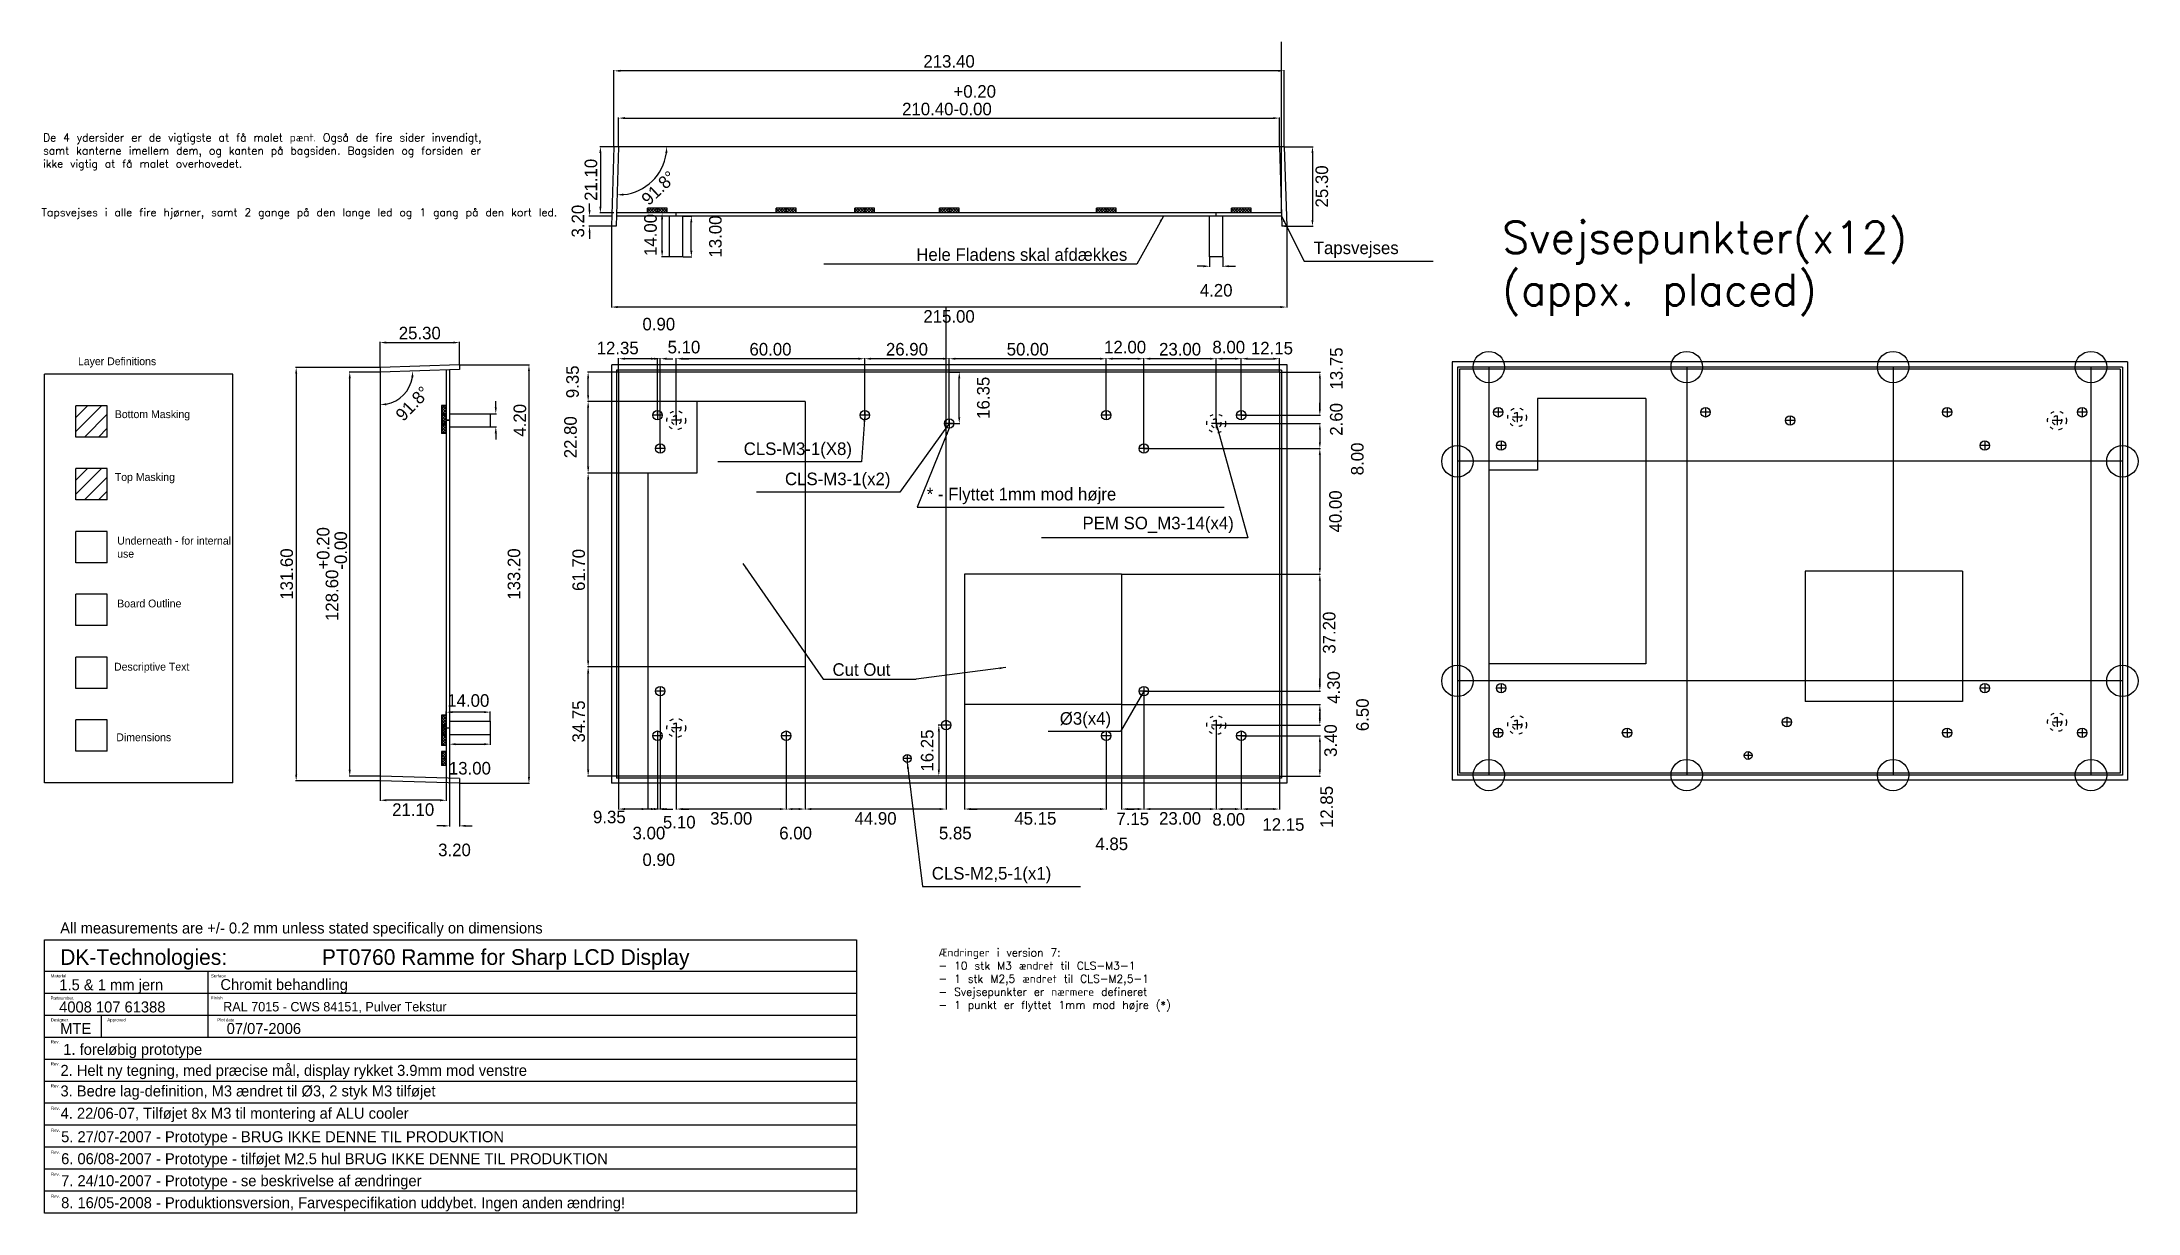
# Model space of a CAD drawing. Header units: millimetres. Extents: x 60 to 728, y -116 to 256.
import ezdxf

# ---------------------------------------------------------------- set-up
doc = ezdxf.new("R2010")
doc.units = ezdxf.units.MM
doc.header["$MEASUREMENT"] = 0
doc.linetypes.add('ACAD_ISO03W100', pattern=[30, 12, -18])
for name, color, linetype in [('Bottom Masking', 10, 'Continuous'), ('Descriptive Text', 8, 'Continuous'), ('Dimensions', 140, 'Continuous'), ('Main Layer', 250, 'Continuous'), ('Top Masking', 200, 'Continuous'), ('underneath', 9, 'Continuous')]:
    doc.layers.add(name, color=color, linetype=linetype)
doc.styles.add('DK-Audio', font='ARIAL.TTF')
doc.dimstyles.new('DK-audio', dxfattribs={"dimtxt": 4, "dimasz": 2, "dimexe": 0.18, "dimexo": 0.0625, "dimgap": 1, "dimtad": 2, "dimzin": 0, "dimdsep": 46, "dimtxsty": 'Standard', "dimcen": 5, "dimadec": 1, "dimazin": 0, "dimtfac": 1, "dimtofl": 0, "dimtmove": 2, "dimatfit": 3, "dimfxl": 0, "dimtolj": 1, "dimtzin": 0, "dimarcsym": 0})

msp = doc.modelspace()

# ---------------------------------------------------------------- texts
at = {"insert": (84.465, 78.938), "char_height": 2.5, "width": 25.4979, "attachment_point": 1}
msp.add_mtext('Board Outline', dxfattribs=at)
at = {"layer": 'Bottom Masking', "insert": (83.707, 139.199), "char_height": 2.5, "width": 22.8485, "attachment_point": 1}
msp.add_mtext('Bottom Masking', dxfattribs=at)
at = {"layer": 'Descriptive Text'}
for s, height, p in [('All measurements are +/- 0.2 mm unless stated specifically on dimensions', 3.5, (66.316, -27.361)), ('DK-Technologies:', 5, (66.316, -37.361)), ('PT0760 Ramme for Sharp LCD Display', 5, (149.616, -37.361)), ('Material', 1, (63.316, -41.361)), ('1.5 & 1 mm jern', 3.5, (66.051, -45.442)), ('Surface', 1, (114.316, -41.361)), ('Chromit behandling', 3.5, (117.316, -45.361)), ('Partnumber.', 1, (63.25, -48.418)), ('4008 107 61388', 3.5, (65.984, -52.5)), ('Finish', 1, (114.316, -48.361)), ('RAL 7015 - CWS 84151, Pulver Tekstur', 3, (118.206, -52.165)), ('Designer.', 1, (63.316, -55.361)), ('MTE', 3.5, (66.316, -59.361)), ('Approved', 1, (81.316, -55.361)), ('Plot date', 1, (116.316, -55.361)), ('07/07-2006', 3.5, (119.316, -59.361)), ('Rev.', 1, (63.316, -62.361)), ('1. foreløbig prototype', 3.5, (67.3, -66)), ('Rev.', 1, (63.316, -69.361)), ('2. Helt ny tegning, med præcise mål, display rykket 3.9mm mod venstre', 3.5, (66.399, -72.683)), ('Rev.', 1, (63.316, -76.361)), ('3. Bedre lag-definition, M3 ændret til Ø3, 2 styk M3 tilføjet', 3.5, (66.399, -79.233)), ('Rev.', 1, (63.4, -83.5)), ('4. 22/06-07, Tilføjet 8x M3 til montering af ALU cooler', 3.5, (66.449, -86.333)), ('Rev.', 1, (63.4, -90.5)), ('5. 27/07-2007 - Prototype - BRUG IKKE DENNE TIL PRODUKTION ', 3.5, (66.616, -93.803)), ('Rev.', 1, (63.4, -97.5)), ('6. 06/08-2007 - Prototype - tilføjet M2.5 hul BRUG IKKE DENNE TIL PRODUKTION ', 3.5, (66.616, -100.803)), ('Rev.', 1, (63.4, -104.5)), ('7. 24/10-2007 - Prototype - se beskrivelse af ændringer', 3.5, (66.616, -107.803)), ('Rev.', 1, (63.4, -111.5)), ('8. 16/05-2008 - Produktionsversion, Farvespecifikation uddybet. Ingen anden ændring!', 3.5, (66.616, -114.803))]:
    msp.add_text(s, height=height, dxfattribs=at).set_placement(p)
at = {"layer": 'Descriptive Text', "ltscale": 0.1, "attachment_point": 1, "style": 'DK-Audio'}
for s, insert, char_height, width in [('{\\Ftxt.shx;De 4 ydersider er de vigtigste at få malet pænt. Også de fire sider invendigt, samt kanterne imellem dem, og kanten på bagsiden. Bagsiden og forsiden er ikke vigtig at få malet overhovedet.}', (60.839, 227.267), 2.5, 151.31932), ('{\\Ftxt.shx;Tapsvejses i alle fire hjørner, samt 2 gange på den lange led og 1 gang på den kort led.}', (60.392, 203.461), 2.5, 160.81644), ('{\\Ftxt.shx;Svejsepunkter(x12)\\P(appx. placed)}', (525.4, 199.25), 10, 180.9), ('{\\Ftxt.shx;Ændringer i version 7:\\P- 10 stk M3 ændret til CLS-M3-1\\P- 1 stk M2,5 ændret til CLS-M2,5-1\\P- Svejsepunkter er nærmere defineret\\P- 1 punkt er flyttet 1mm mod højre (*)}', (345.9, -32.183), 2.5, 112.45)]:
    msp.add_mtext(s, dxfattribs=dict(at, insert=insert, char_height=char_height, width=width))
at = {"layer": 'Descriptive Text', "ltscale": 0.1, "char_height": 4}
for s, insert, attachment_point in [('\\A1;Hele Fladens skal afdækkes', (406.05, 186.7), 9), ('\\A1;Tapsvejses', (465.4, 187.7), 7), ('CLS-M3-1(X8)', (318.4, 123.75), 9), ('\\A1;CLS-M3-1(x2)', (330.65, 114.15), 9), ('* - Flyttet 1mm mod højre', (342.2, 109.3), 7), ('PEM SO_M3-14(x4)', (439.95, 100.1), 9), ('Cut Out', (312.2, 54.6), 7), ('Ø3(x4)', (400.9, 37.9), 9), ('CLS-M2,5-1(x1)', (343.8, -11.4), 7)]:
    msp.add_mtext(s, dxfattribs=dict(at, insert=insert, attachment_point=attachment_point))
at = {"layer": 'Descriptive Text', "char_height": 2.5, "attachment_point": 1}
for s, insert, width in [('Layer Definitions', (71.976, 156.05), 44.3157), ('Descriptive Text', (83.466, 58.815), 25.4979)]:
    msp.add_mtext(s, dxfattribs=dict(at, insert=insert, width=width))
at = {"layer": 'Dimensions', "insert": (84.186, 36.35), "char_height": 2.5, "width": 30.761, "attachment_point": 1}
msp.add_mtext('Dimensions', dxfattribs=at)
at = {"layer": 'Top Masking', "insert": (83.707, 119.199), "char_height": 2.5, "width": 22.8485, "attachment_point": 1}
msp.add_mtext('Top Masking', dxfattribs=at)
at = {"layer": 'underneath', "insert": (84.465, 98.938), "char_height": 2.5, "width": 36.8508, "attachment_point": 1}
msp.add_mtext('Underneath - for internal use', dxfattribs=at)

# ---------------------------------------------------------------- blocks, each defined once
blk = doc.blocks.new('*D19')
at = {"layer": 'DEFPOINTS', "color": 0, "ltscale": 0.1}
for p in [(348.35, 39), (346.05, 22.75), (348.35, 22.75)]:
    blk.add_point(p, dxfattribs=at)
at = {"layer": 'Dimensions', "color": 0, "lineweight": -2, "ltscale": 0.1}
for p, q in [((348.29, 39), (345.87, 39)), ((346.05, 37), (346.05, 24.75)), ((348.29, 22.75), (345.87, 22.75))]:
    blk.add_line(p, q, dxfattribs=at)
at = {"layer": 'Dimensions', "color": 0, "ltscale": 0.1}
for points in [[(345.72, 37), (346.38, 37), (346.05, 39)], [(345.72, 24.75), (346.38, 24.75), (346.05, 22.75)]]:
    blk.add_solid(points, dxfattribs=at)
at = {"layer": 'Dimensions', "color": 0, "ltscale": 0.1, "insert": (342.37, 30.87), "char_height": 4, "attachment_point": 5, "rotation": 90}
blk.add_mtext('\\A1;16.25', dxfattribs=at)
blk = doc.blocks.new('*D20')
at = {"layer": 'DEFPOINTS', "color": 0, "ltscale": 0.1}
for p in [(303.45, 57.5), (348.35, 39), (303.45, 12.25)]:
    blk.add_point(p, dxfattribs=at)
at = {"layer": 'Dimensions', "color": 0, "lineweight": -2, "ltscale": 0.1}
for p, q in [((303.45, 57.44), (303.45, 12.07)), ((348.35, 38.94), (348.35, 12.07)), ((346.35, 12.25), (305.45, 12.25))]:
    blk.add_line(p, q, dxfattribs=at)
at = {"layer": 'Dimensions', "color": 0, "ltscale": 0.1}
for points in [[(305.45, 12.58), (305.45, 11.92), (303.45, 12.25)], [(346.35, 12.58), (346.35, 11.92), (348.35, 12.25)]]:
    blk.add_solid(points, dxfattribs=at)
at = {"layer": 'Dimensions', "color": 0, "ltscale": 0.1, "insert": (325.9, 9.25), "char_height": 4, "attachment_point": 5}
blk.add_mtext('\\A1;44.90', dxfattribs=at)
blk = doc.blocks.new('*D21')
at = {"layer": 'DEFPOINTS', "color": 0, "ltscale": 0.1}
for p in [(241.8, 197.8), (456.8, 197.8), (241.8, 172.05)]:
    blk.add_point(p, dxfattribs=at)
at = {"layer": 'Dimensions', "color": 0, "lineweight": -2, "ltscale": 0.1}
for p, q in [((241.8, 197.74), (241.8, 171.87)), ((456.8, 197.74), (456.8, 171.87)), ((454.8, 172.05), (243.8, 172.05))]:
    blk.add_line(p, q, dxfattribs=at)
at = {"layer": 'Dimensions', "color": 0, "ltscale": 0.1}
for points in [[(243.8, 172.38), (243.8, 171.72), (241.8, 172.05)], [(454.8, 172.38), (454.8, 171.72), (456.8, 172.05)]]:
    blk.add_solid(points, dxfattribs=at)
at = {"layer": 'Dimensions', "color": 0, "ltscale": 0.1, "insert": (349.3, 169.05), "char_height": 4, "attachment_point": 5}
blk.add_mtext('\\A1;215.00', dxfattribs=at)
blk = doc.blocks.new('*D22')
at = {"layer": 'DEFPOINTS', "color": 0, "ltscale": 0.1}
for p in [(454.5, 232.2), (244.1, 223.1), (454.5, 223.1)]:
    blk.add_point(p, dxfattribs=at)
at = {"layer": 'Dimensions', "color": 0, "lineweight": -2, "ltscale": 0.1}
for p, q in [((244.1, 223.16), (244.1, 232.38)), ((246.1, 232.2), (452.5, 232.2)), ((454.5, 223.16), (454.5, 232.38))]:
    blk.add_line(p, q, dxfattribs=at)
at = {"layer": 'Dimensions', "color": 0, "ltscale": 0.1}
for points in [[(246.1, 232.53), (246.1, 231.87), (244.1, 232.2)], [(452.5, 232.53), (452.5, 231.87), (454.5, 232.2)]]:
    blk.add_solid(points, dxfattribs=at)
at = {"layer": 'Dimensions', "color": 0, "ltscale": 0.1, "insert": (349.3, 237.87), "char_height": 4, "attachment_point": 5}
blk.add_mtext('210.40\\S+0.20^ -0.00;', dxfattribs=at)
blk = doc.blocks.new('*D23')
at = {"layer": 'DEFPOINTS', "color": 0, "ltscale": 0.1}
for p in [(242.6, 247.25), (242.6, 223.1), (456, 223.1)]:
    blk.add_point(p, dxfattribs=at)
at = {"layer": 'Dimensions', "color": 0, "lineweight": -2, "ltscale": 0.1}
for p, q in [((242.6, 223.16), (242.6, 247.43)), ((454, 247.25), (244.6, 247.25)), ((456, 223.16), (456, 247.43))]:
    blk.add_line(p, q, dxfattribs=at)
at = {"layer": 'Dimensions', "color": 0, "ltscale": 0.1}
for points in [[(244.6, 247.58), (244.6, 246.92), (242.6, 247.25)], [(454, 247.58), (454, 246.92), (456, 247.25)]]:
    blk.add_solid(points, dxfattribs=at)
at = {"layer": 'Dimensions', "color": 0, "ltscale": 0.1, "insert": (349.3, 250.25), "char_height": 4, "attachment_point": 5}
blk.add_mtext('\\A1;213.40', dxfattribs=at)
blk = doc.blocks.new('*D24')
at = {"layer": 'DEFPOINTS', "color": 0, "ltscale": 0.1}
for p in [(242.6, 223.1), (244.1, 223.1), (456, 223.1), (251.48, 209.67), (243.3, 197.8)]:
    blk.add_point(p, dxfattribs=at)
at = {"layer": 'Dimensions', "color": 0, "lineweight": -2, "ltscale": 0.1}
blk.add_arc((244.1, 223.1), 15.33, 275.67054, 352.51834, dxfattribs=at)
at = {"layer": 'Dimensions', "color": 0, "ltscale": 0.1}
for points in [[(258.96, 221.13), (259.63, 221.08), (259.43, 223.1)], [(245.63, 207.51), (245.6, 208.18), (243.62, 207.78)]]:
    blk.add_solid(points, dxfattribs=at)
at = {"layer": 'Dimensions', "color": 0, "ltscale": 0.1, "insert": (256.85, 209.94), "char_height": 4, "attachment_point": 5, "rotation": 44.09444}
blk.add_mtext('\\A1;91.8°', dxfattribs=at)
blk = doc.blocks.new('*D25')
at = {"layer": 'DEFPOINTS', "color": 0, "ltscale": 0.1}
for p in [(257.35, 49.8), (256.45, 35.6), (256.45, 12.25)]:
    blk.add_point(p, dxfattribs=at)
at = {"layer": 'Dimensions', "color": 0, "lineweight": -2, "ltscale": 0.1}
for p, q in [((257.35, 49.74), (257.35, 12.07)), ((256.45, 35.54), (256.45, 12.07)), ((254.45, 12.25), (252.45, 12.25)), ((259.35, 12.25), (261.35, 12.25))]:
    blk.add_line(p, q, dxfattribs=at)
at = {"layer": 'Dimensions', "color": 0, "ltscale": 0.1}
for points in [[(254.45, 12.58), (254.45, 11.92), (256.45, 12.25)], [(259.35, 12.58), (259.35, 11.92), (257.35, 12.25)]]:
    blk.add_solid(points, dxfattribs=at)
at = {"layer": 'Dimensions', "color": 0, "ltscale": 0.1, "insert": (256.9, -3.9), "char_height": 4, "attachment_point": 5}
blk.add_mtext('\\A1;0.90', dxfattribs=at)
blk = doc.blocks.new('*D26')
at = {"layer": 'DEFPOINTS', "color": 0, "ltscale": 0.1}
for p in [(193.45, 153.65), (193.45, 20.45), (215.55, 20.45)]:
    blk.add_point(p, dxfattribs=at)
at = {"layer": 'Dimensions', "color": 0, "lineweight": -2, "ltscale": 0.1}
for p, q in [((193.51, 153.65), (215.73, 153.65)), ((215.55, 151.65), (215.55, 22.45)), ((193.51, 20.45), (215.73, 20.45))]:
    blk.add_line(p, q, dxfattribs=at)
at = {"layer": 'Dimensions', "color": 0, "ltscale": 0.1}
for points in [[(215.22, 151.65), (215.88, 151.65), (215.55, 153.65)], [(215.22, 22.45), (215.88, 22.45), (215.55, 20.45)]]:
    blk.add_solid(points, dxfattribs=at)
at = {"layer": 'Dimensions', "color": 0, "ltscale": 0.1, "insert": (210.8, 87.05), "char_height": 4, "attachment_point": 5, "rotation": 90}
blk.add_mtext('\\A1;133.20', dxfattribs=at)
blk = doc.blocks.new('*D27')
at = {"layer": 'DEFPOINTS', "color": 0, "ltscale": 0.1}
for p in [(189.25, 43.1), (189.25, 40.2), (203.25, 40.2)]:
    blk.add_point(p, dxfattribs=at)
at = {"layer": 'Dimensions', "color": 0, "lineweight": -2, "ltscale": 0.1}
for p, q in [((189.25, 40.26), (189.25, 43.28)), ((201.25, 43.1), (191.25, 43.1)), ((203.25, 40.26), (203.25, 43.28))]:
    blk.add_line(p, q, dxfattribs=at)
at = {"layer": 'Dimensions', "color": 0, "ltscale": 0.1}
for points in [[(191.25, 43.43), (191.25, 42.77), (189.25, 43.1)], [(201.25, 43.43), (201.25, 42.77), (203.25, 43.1)]]:
    blk.add_solid(points, dxfattribs=at)
at = {"layer": 'Dimensions', "color": 0, "ltscale": 0.1, "insert": (196.25, 46.78), "char_height": 4, "attachment_point": 5}
blk.add_mtext('\\A1;14.00', dxfattribs=at)
blk = doc.blocks.new('*D28')
at = {"layer": 'DEFPOINTS', "color": 0, "ltscale": 0.1}
for p in [(190.25, 36), (203.25, 36), (203.25, 32.9)]:
    blk.add_point(p, dxfattribs=at)
at = {"layer": 'Dimensions', "color": 0, "lineweight": -2, "ltscale": 0.1}
for p, q in [((190.25, 35.94), (190.25, 32.72)), ((203.25, 35.94), (203.25, 32.72)), ((192.25, 32.9), (201.25, 32.9))]:
    blk.add_line(p, q, dxfattribs=at)
at = {"layer": 'Dimensions', "color": 0, "ltscale": 0.1}
for points in [[(192.25, 33.23), (192.25, 32.57), (190.25, 32.9)], [(201.25, 33.23), (201.25, 32.57), (203.25, 32.9)]]:
    blk.add_solid(points, dxfattribs=at)
at = {"layer": 'Dimensions', "color": 0, "ltscale": 0.1, "insert": (196.75, 25.22), "char_height": 4, "attachment_point": 5}
blk.add_mtext('\\A1;13.00', dxfattribs=at)
blk = doc.blocks.new('*D29')
at = {"layer": 'DEFPOINTS', "color": 0, "ltscale": 0.1}
for p in [(168.15, 152.85), (141.45, 21.25), (168.15, 21.25)]:
    blk.add_point(p, dxfattribs=at)
at = {"layer": 'Dimensions', "color": 0, "lineweight": -2, "ltscale": 0.1}
for p, q in [((168.09, 152.85), (141.27, 152.85)), ((141.45, 150.85), (141.45, 23.25)), ((168.09, 21.25), (141.27, 21.25))]:
    blk.add_line(p, q, dxfattribs=at)
at = {"layer": 'Dimensions', "color": 0, "ltscale": 0.1}
for points in [[(141.12, 150.85), (141.78, 150.85), (141.45, 152.85)], [(141.12, 23.25), (141.78, 23.25), (141.45, 21.25)]]:
    blk.add_solid(points, dxfattribs=at)
at = {"layer": 'Dimensions', "color": 0, "ltscale": 0.1, "insert": (138.45, 87.05), "char_height": 4, "attachment_point": 5, "rotation": 90}
blk.add_mtext('\\A1;131.60', dxfattribs=at)
blk = doc.blocks.new('*D30')
at = {"layer": 'DEFPOINTS', "color": 0, "ltscale": 0.1}
for p in [(168.15, 152.85), (168.15, 151.35), (193.45, 152.15), (173.46, 142.38), (168.15, 21.25)]:
    blk.add_point(p, dxfattribs=at)
at = {"layer": 'Dimensions', "color": 0, "lineweight": -2, "ltscale": 0.1}
blk.add_arc((168.15, 151.35), 10.42, 281.0136, 350.79752, dxfattribs=at)
at = {"layer": 'Dimensions', "color": 0, "ltscale": 0.1}
for points in [[(178.1, 149.7), (178.77, 149.66), (178.57, 151.68)], [(170.17, 140.79), (170.11, 141.45), (168.15, 140.93)]]:
    blk.add_solid(points, dxfattribs=at)
at = {"layer": 'Dimensions', "color": 0, "ltscale": 0.1, "insert": (178.51, 141.31), "char_height": 4, "attachment_point": 5, "rotation": 45.90556}
blk.add_mtext('\\A1;91.8°', dxfattribs=at)
blk = doc.blocks.new('*D31')
at = {"layer": 'DEFPOINTS', "color": 0, "ltscale": 0.1}
for p in [(158.5, 151.35), (168.15, 151.35), (168.15, 22.75)]:
    blk.add_point(p, dxfattribs=at)
at = {"layer": 'Dimensions', "color": 0, "lineweight": -2, "ltscale": 0.1}
for p, q in [((168.09, 151.35), (158.32, 151.35)), ((158.5, 24.75), (158.5, 149.35)), ((168.09, 22.75), (158.32, 22.75))]:
    blk.add_line(p, q, dxfattribs=at)
at = {"layer": 'Dimensions', "color": 0, "ltscale": 0.1}
for points in [[(158.17, 149.35), (158.83, 149.35), (158.5, 151.35)], [(158.17, 24.75), (158.83, 24.75), (158.5, 22.75)]]:
    blk.add_solid(points, dxfattribs=at)
at = {"layer": 'Dimensions', "color": 0, "ltscale": 0.1, "insert": (152.83, 87.05), "char_height": 4, "attachment_point": 5, "rotation": 90}
blk.add_mtext('\\A1;128.60\\S+0.20^ -0.00;', dxfattribs=at)
blk = doc.blocks.new('*D32')
at = {"layer": 'DEFPOINTS', "color": 0, "ltscale": 0.1}
for p in [(168.15, 21.25), (189.25, 22.1), (168.15, 15.05)]:
    blk.add_point(p, dxfattribs=at)
at = {"layer": 'Dimensions', "color": 0, "lineweight": -2, "ltscale": 0.1}
for p, q in [((168.15, 21.19), (168.15, 14.87)), ((189.25, 22.04), (189.25, 14.87)), ((187.25, 15.05), (170.15, 15.05))]:
    blk.add_line(p, q, dxfattribs=at)
at = {"layer": 'Dimensions', "color": 0, "ltscale": 0.1}
for points in [[(170.15, 15.38), (170.15, 14.72), (168.15, 15.05)], [(187.25, 15.38), (187.25, 14.72), (189.25, 15.05)]]:
    blk.add_solid(points, dxfattribs=at)
at = {"layer": 'Dimensions', "color": 0, "ltscale": 0.1, "insert": (178.7, 12.05), "char_height": 4, "attachment_point": 5}
blk.add_mtext('\\A1;21.10', dxfattribs=at)
blk = doc.blocks.new('*D33')
at = {"layer": 'DEFPOINTS', "color": 0, "ltscale": 0.1}
for p in [(190.25, 22.05), (193.45, 20.45), (190.25, 6.9)]:
    blk.add_point(p, dxfattribs=at)
at = {"layer": 'Dimensions', "color": 0, "lineweight": -2, "ltscale": 0.1}
for p, q in [((190.25, 21.99), (190.25, 6.72)), ((193.45, 20.39), (193.45, 6.72)), ((188.25, 6.9), (186.25, 6.9)), ((195.45, 6.9), (197.45, 6.9))]:
    blk.add_line(p, q, dxfattribs=at)
at = {"layer": 'Dimensions', "color": 0, "ltscale": 0.1}
for points in [[(188.25, 7.23), (188.25, 6.57), (190.25, 6.9)], [(195.45, 7.23), (195.45, 6.57), (193.45, 6.9)]]:
    blk.add_solid(points, dxfattribs=at)
at = {"layer": 'Dimensions', "color": 0, "ltscale": 0.1, "insert": (191.85, -0.78), "char_height": 4, "attachment_point": 5}
blk.add_mtext('\\A1;3.20', dxfattribs=at)
blk = doc.blocks.new('*D34')
at = {"layer": 'DEFPOINTS', "color": 0, "ltscale": 0.1}
for p in [(193.45, 160.75), (193.45, 153.65), (168.15, 152.85)]:
    blk.add_point(p, dxfattribs=at)
at = {"layer": 'Dimensions', "color": 0, "lineweight": -2, "ltscale": 0.1}
for p, q in [((168.15, 152.91), (168.15, 160.93)), ((170.15, 160.75), (191.45, 160.75)), ((193.45, 153.71), (193.45, 160.93))]:
    blk.add_line(p, q, dxfattribs=at)
at = {"layer": 'Dimensions', "color": 0, "ltscale": 0.1}
for points in [[(170.15, 161.08), (170.15, 160.42), (168.15, 160.75)], [(191.45, 161.08), (191.45, 160.42), (193.45, 160.75)]]:
    blk.add_solid(points, dxfattribs=at)
at = {"layer": 'Dimensions', "color": 0, "ltscale": 0.1, "insert": (180.8, 163.75), "char_height": 4, "attachment_point": 5}
blk.add_mtext('\\A1;25.30', dxfattribs=at)
blk = doc.blocks.new('*D35')
at = {"layer": 'DEFPOINTS', "color": 0, "ltscale": 0.1}
for p in [(234.4, 151.35), (244.1, 151.35), (268.95, 142)]:
    blk.add_point(p, dxfattribs=at)
at = {"layer": 'Dimensions', "color": 0, "lineweight": -2, "ltscale": 0.1}
for p, q in [((244.04, 151.35), (234.22, 151.35)), ((234.4, 144), (234.4, 149.35)), ((268.89, 142), (234.22, 142))]:
    blk.add_line(p, q, dxfattribs=at)
at = {"layer": 'Dimensions', "color": 0, "ltscale": 0.1}
for points in [[(234.07, 149.35), (234.73, 149.35), (234.4, 151.35)], [(234.07, 144), (234.73, 144), (234.4, 142)]]:
    blk.add_solid(points, dxfattribs=at)
at = {"layer": 'Dimensions', "color": 0, "ltscale": 0.1, "insert": (229.45, 148.25), "char_height": 4, "attachment_point": 5, "rotation": 90}
blk.add_mtext('\\A1;9.35', dxfattribs=at)
blk = doc.blocks.new('*D36')
at = {"layer": 'DEFPOINTS', "color": 0, "ltscale": 0.1}
for p in [(262.45, 38.1), (297.45, 35.6), (262.45, 12.25)]:
    blk.add_point(p, dxfattribs=at)
at = {"layer": 'Dimensions', "color": 0, "lineweight": -2, "ltscale": 0.1}
for p, q in [((262.45, 38.04), (262.45, 12.07)), ((297.45, 35.54), (297.45, 12.07)), ((295.45, 12.25), (264.45, 12.25))]:
    blk.add_line(p, q, dxfattribs=at)
at = {"layer": 'Dimensions', "color": 0, "ltscale": 0.1}
for points in [[(264.45, 12.58), (264.45, 11.92), (262.45, 12.25)], [(295.45, 12.58), (295.45, 11.92), (297.45, 12.25)]]:
    blk.add_solid(points, dxfattribs=at)
at = {"layer": 'Dimensions', "color": 0, "ltscale": 0.1, "insert": (279.95, 9.25), "char_height": 4, "attachment_point": 5}
blk.add_mtext('\\A1;35.00', dxfattribs=at)
blk = doc.blocks.new('*D37')
at = {"layer": 'DEFPOINTS', "color": 0, "ltscale": 0.1}
for p in [(234.4, 119.2), (253.45, 119.2), (253.45, 57.5)]:
    blk.add_point(p, dxfattribs=at)
at = {"layer": 'Dimensions', "color": 0, "lineweight": -2, "ltscale": 0.1}
for p, q in [((253.39, 119.2), (234.22, 119.2)), ((234.4, 59.5), (234.4, 117.2)), ((253.39, 57.5), (234.22, 57.5))]:
    blk.add_line(p, q, dxfattribs=at)
at = {"layer": 'Dimensions', "color": 0, "ltscale": 0.1}
for points in [[(234.07, 117.2), (234.73, 117.2), (234.4, 119.2)], [(234.07, 59.5), (234.73, 59.5), (234.4, 57.5)]]:
    blk.add_solid(points, dxfattribs=at)
at = {"layer": 'Dimensions', "color": 0, "ltscale": 0.1, "insert": (231.4, 88.35), "char_height": 4, "attachment_point": 5, "rotation": 90}
blk.add_mtext('\\A1;61.70', dxfattribs=at)
blk = doc.blocks.new('*D38')
at = {"layer": 'DEFPOINTS', "color": 0, "ltscale": 0.1}
for p in [(234.4, 57.5), (253.45, 57.5), (244.1, 22.75)]:
    blk.add_point(p, dxfattribs=at)
at = {"layer": 'Dimensions', "color": 0, "lineweight": -2, "ltscale": 0.1}
for p, q in [((253.39, 57.5), (234.22, 57.5)), ((234.4, 24.75), (234.4, 55.5)), ((244.04, 22.75), (234.22, 22.75))]:
    blk.add_line(p, q, dxfattribs=at)
at = {"layer": 'Dimensions', "color": 0, "ltscale": 0.1}
for points in [[(234.07, 55.5), (234.73, 55.5), (234.4, 57.5)], [(234.07, 24.75), (234.73, 24.75), (234.4, 22.75)]]:
    blk.add_solid(points, dxfattribs=at)
at = {"layer": 'Dimensions', "color": 0, "ltscale": 0.1, "insert": (231.4, 40.12), "char_height": 4, "attachment_point": 5, "rotation": 90}
blk.add_mtext('\\A1;34.75', dxfattribs=at)
blk = doc.blocks.new('*D39')
at = {"layer": 'DEFPOINTS', "color": 0, "ltscale": 0.1}
for p in [(253.45, 57.5), (244.1, 22.75), (244.1, 12.25)]:
    blk.add_point(p, dxfattribs=at)
at = {"layer": 'Dimensions', "color": 0, "lineweight": -2, "ltscale": 0.1}
for p, q in [((253.45, 57.44), (253.45, 12.07)), ((244.1, 22.69), (244.1, 12.07)), ((251.45, 12.25), (246.1, 12.25))]:
    blk.add_line(p, q, dxfattribs=at)
at = {"layer": 'Dimensions', "color": 0, "ltscale": 0.1}
for points in [[(246.1, 12.58), (246.1, 11.92), (244.1, 12.25)], [(251.45, 12.58), (251.45, 11.92), (253.45, 12.25)]]:
    blk.add_solid(points, dxfattribs=at)
at = {"layer": 'Dimensions', "color": 0, "ltscale": 0.1, "insert": (241.15, 9.7), "char_height": 4, "attachment_point": 5}
blk.add_mtext('\\A1;9.35', dxfattribs=at)
blk = doc.blocks.new('*D40')
at = {"layer": 'DEFPOINTS', "color": 0, "ltscale": 0.1}
for p in [(253.45, 57.5), (256.45, 35.6), (253.45, 12.25)]:
    blk.add_point(p, dxfattribs=at)
at = {"layer": 'Dimensions', "color": 0, "lineweight": -2, "ltscale": 0.1}
for p, q in [((253.45, 57.44), (253.45, 12.07)), ((256.45, 35.54), (256.45, 12.07)), ((251.45, 12.25), (249.45, 12.25)), ((258.45, 12.25), (260.45, 12.25))]:
    blk.add_line(p, q, dxfattribs=at)
at = {"layer": 'Dimensions', "color": 0, "ltscale": 0.1}
for points in [[(251.45, 12.58), (251.45, 11.92), (253.45, 12.25)], [(258.45, 12.58), (258.45, 11.92), (256.45, 12.25)]]:
    blk.add_solid(points, dxfattribs=at)
at = {"layer": 'Dimensions', "color": 0, "ltscale": 0.1, "insert": (253.75, 4.57), "char_height": 4, "attachment_point": 5}
blk.add_mtext('\\A1;3.00', dxfattribs=at)
blk = doc.blocks.new('*D41')
at = {"layer": 'DEFPOINTS', "color": 0, "ltscale": 0.1}
for p in [(257.35, 49.8), (262.45, 38.1), (257.35, 12.25)]:
    blk.add_point(p, dxfattribs=at)
at = {"layer": 'Dimensions', "color": 0, "lineweight": -2, "ltscale": 0.1}
for p, q in [((257.35, 49.74), (257.35, 12.07)), ((262.45, 38.04), (262.45, 12.07)), ((255.35, 12.25), (253.35, 12.25)), ((264.45, 12.25), (266.45, 12.25))]:
    blk.add_line(p, q, dxfattribs=at)
at = {"layer": 'Dimensions', "color": 0, "ltscale": 0.1}
for points in [[(255.35, 12.58), (255.35, 11.92), (257.35, 12.25)], [(264.45, 12.58), (264.45, 11.92), (262.45, 12.25)]]:
    blk.add_solid(points, dxfattribs=at)
at = {"layer": 'Dimensions', "color": 0, "ltscale": 0.1, "insert": (263.4, 8.05), "char_height": 4, "attachment_point": 5}
blk.add_mtext('\\A1;5.10', dxfattribs=at)
blk = doc.blocks.new('*D42')
at = {"layer": 'DEFPOINTS', "color": 0, "ltscale": 0.1}
for p in [(234.4, 142), (268.95, 142), (253.45, 119.2)]:
    blk.add_point(p, dxfattribs=at)
at = {"layer": 'Dimensions', "color": 0, "lineweight": -2, "ltscale": 0.1}
for p, q in [((268.89, 142), (234.22, 142)), ((234.4, 121.2), (234.4, 140)), ((253.39, 119.2), (234.22, 119.2))]:
    blk.add_line(p, q, dxfattribs=at)
at = {"layer": 'Dimensions', "color": 0, "ltscale": 0.1}
for points in [[(234.07, 140), (234.73, 140), (234.4, 142)], [(234.07, 121.2), (234.73, 121.2), (234.4, 119.2)]]:
    blk.add_solid(points, dxfattribs=at)
at = {"layer": 'Dimensions', "color": 0, "ltscale": 0.1, "insert": (228.8, 130.6), "char_height": 4, "attachment_point": 5, "rotation": 90}
blk.add_mtext('\\A1;22.80', dxfattribs=at)
blk = doc.blocks.new('*D43')
at = {"layer": 'DEFPOINTS', "color": 0, "ltscale": 0.1}
for p in [(203.25, 138.1), (203.25, 133.9), (205, 133.9)]:
    blk.add_point(p, dxfattribs=at)
at = {"layer": 'Dimensions', "color": 0, "lineweight": -2, "ltscale": 0.1}
for p, q in [((205, 140.1), (205, 142.1)), ((203.31, 138.1), (205.18, 138.1)), ((203.31, 133.9), (205.18, 133.9)), ((205, 131.9), (205, 129.9))]:
    blk.add_line(p, q, dxfattribs=at)
at = {"layer": 'Dimensions', "color": 0, "ltscale": 0.1}
for points in [[(204.67, 140.1), (205.33, 140.1), (205, 138.1)], [(204.67, 131.9), (205.33, 131.9), (205, 133.9)]]:
    blk.add_solid(points, dxfattribs=at)
at = {"layer": 'Dimensions', "color": 0, "ltscale": 0.1, "insert": (212.68, 136), "char_height": 4, "attachment_point": 5, "rotation": 90}
blk.add_mtext('\\A1;4.20', dxfattribs=at)
blk = doc.blocks.new('*D44')
at = {"layer": 'DEFPOINTS', "color": 0, "ltscale": 0.1}
for p in [(303.45, 57.5), (297.45, 35.6), (297.45, 12.25)]:
    blk.add_point(p, dxfattribs=at)
at = {"layer": 'Dimensions', "color": 0, "lineweight": -2, "ltscale": 0.1}
for p, q in [((303.45, 57.44), (303.45, 12.07)), ((297.45, 35.54), (297.45, 12.07)), ((301.45, 12.25), (299.45, 12.25))]:
    blk.add_line(p, q, dxfattribs=at)
at = {"layer": 'Dimensions', "color": 0, "ltscale": 0.1}
for points in [[(299.45, 12.58), (299.45, 11.92), (297.45, 12.25)], [(301.45, 12.58), (301.45, 11.92), (303.45, 12.25)]]:
    blk.add_solid(points, dxfattribs=at)
at = {"layer": 'Dimensions', "color": 0, "ltscale": 0.1, "insert": (300.45, 4.57), "char_height": 4, "attachment_point": 5}
blk.add_mtext('\\A1;6.00', dxfattribs=at)
blk = doc.blocks.new('*D45')
at = {"layer": 'DEFPOINTS', "color": 0, "ltscale": 0.1}
for p in [(264.55, 201), (267.25, 201), (264.55, 188)]:
    blk.add_point(p, dxfattribs=at)
at = {"layer": 'Dimensions', "color": 0, "lineweight": -2, "ltscale": 0.1}
for p, q in [((264.61, 201), (267.43, 201)), ((267.25, 190), (267.25, 199)), ((264.61, 188), (267.43, 188))]:
    blk.add_line(p, q, dxfattribs=at)
at = {"layer": 'Dimensions', "color": 0, "ltscale": 0.1}
for points in [[(266.92, 199), (267.58, 199), (267.25, 201)], [(266.92, 190), (267.58, 190), (267.25, 188)]]:
    blk.add_solid(points, dxfattribs=at)
at = {"layer": 'Dimensions', "color": 0, "ltscale": 0.1, "insert": (274.93, 194.5), "char_height": 4, "attachment_point": 5, "rotation": 90}
blk.add_mtext('\\A1;13.00', dxfattribs=at)
blk = doc.blocks.new('*D46')
at = {"layer": 'DEFPOINTS', "color": 0, "ltscale": 0.1}
for p in [(242.6, 223.1), (238.3, 202), (242.6, 202)]:
    blk.add_point(p, dxfattribs=at)
at = {"layer": 'Dimensions', "color": 0, "lineweight": -2, "ltscale": 0.1}
for p, q in [((242.54, 223.1), (238.12, 223.1)), ((238.3, 221.1), (238.3, 204)), ((242.54, 202), (238.12, 202))]:
    blk.add_line(p, q, dxfattribs=at)
at = {"layer": 'Dimensions', "color": 0, "ltscale": 0.1}
for points in [[(237.97, 221.1), (238.63, 221.1), (238.3, 223.1)], [(237.97, 204), (238.63, 204), (238.3, 202)]]:
    blk.add_solid(points, dxfattribs=at)
at = {"layer": 'Dimensions', "color": 0, "ltscale": 0.1, "insert": (235.3, 212.55), "char_height": 4, "attachment_point": 5, "rotation": 90}
blk.add_mtext('\\A1;21.10', dxfattribs=at)
blk = doc.blocks.new('*D47')
at = {"layer": 'DEFPOINTS', "color": 0, "ltscale": 0.1}
for p in [(241.9, 201), (234.85, 197.8), (241.9, 197.8)]:
    blk.add_point(p, dxfattribs=at)
at = {"layer": 'Dimensions', "color": 0, "lineweight": -2, "ltscale": 0.1}
for p, q in [((241.84, 201), (234.67, 201)), ((234.85, 203), (234.85, 205)), ((241.84, 197.8), (234.67, 197.8)), ((234.85, 195.8), (234.85, 193.8))]:
    blk.add_line(p, q, dxfattribs=at)
at = {"layer": 'Dimensions', "color": 0, "ltscale": 0.1}
for points in [[(234.52, 203), (235.18, 203), (234.85, 201)], [(234.52, 195.8), (235.18, 195.8), (234.85, 197.8)]]:
    blk.add_solid(points, dxfattribs=at)
at = {"layer": 'Dimensions', "color": 0, "ltscale": 0.1, "insert": (231.17, 199.4), "char_height": 4, "attachment_point": 5, "rotation": 90}
blk.add_mtext('\\A1;3.20', dxfattribs=at)
blk = doc.blocks.new('*D48')
at = {"layer": 'DEFPOINTS', "color": 0, "ltscale": 0.1}
for p in [(257.95, 202), (260.35, 202), (260.35, 188)]:
    blk.add_point(p, dxfattribs=at)
at = {"layer": 'Dimensions', "color": 0, "lineweight": -2, "ltscale": 0.1}
for p, q in [((260.29, 202), (257.77, 202)), ((257.95, 190), (257.95, 200)), ((260.29, 188), (257.77, 188))]:
    blk.add_line(p, q, dxfattribs=at)
at = {"layer": 'Dimensions', "color": 0, "ltscale": 0.1}
for points in [[(257.62, 200), (258.28, 200), (257.95, 202)], [(257.62, 190), (258.28, 190), (257.95, 188)]]:
    blk.add_solid(points, dxfattribs=at)
at = {"layer": 'Dimensions', "color": 0, "ltscale": 0.1, "insert": (254.27, 195), "char_height": 4, "attachment_point": 5, "rotation": 90}
blk.add_mtext('\\A1;14.00', dxfattribs=at)
blk = doc.blocks.new('*D49')
at = {"layer": 'DEFPOINTS', "color": 0, "ltscale": 0.1}
for p in [(454.5, 151.35), (442.35, 137.6), (467.35, 137.6)]:
    blk.add_point(p, dxfattribs=at)
at = {"layer": 'Dimensions', "color": 0, "lineweight": -2, "ltscale": 0.1}
for p, q in [((454.56, 151.35), (467.53, 151.35)), ((467.35, 149.35), (467.35, 139.6)), ((442.41, 137.6), (467.53, 137.6))]:
    blk.add_line(p, q, dxfattribs=at)
at = {"layer": 'Dimensions', "color": 0, "ltscale": 0.1}
for points in [[(467.02, 149.35), (467.68, 149.35), (467.35, 151.35)], [(467.02, 139.6), (467.68, 139.6), (467.35, 137.6)]]:
    blk.add_solid(points, dxfattribs=at)
at = {"layer": 'Dimensions', "color": 0, "ltscale": 0.1, "insert": (472.65, 152.5), "char_height": 4, "attachment_point": 5, "rotation": 90}
blk.add_mtext('\\A1;13.75', dxfattribs=at)
blk = doc.blocks.new('*D50')
at = {"layer": 'DEFPOINTS', "color": 0, "ltscale": 0.1}
for p in [(411.35, 49.8), (434.35, 39), (411.35, 12.25)]:
    blk.add_point(p, dxfattribs=at)
at = {"layer": 'Dimensions', "color": 0, "lineweight": -2, "ltscale": 0.1}
for p, q in [((411.35, 49.74), (411.35, 12.07)), ((434.35, 38.94), (434.35, 12.07)), ((432.35, 12.25), (413.35, 12.25))]:
    blk.add_line(p, q, dxfattribs=at)
at = {"layer": 'Dimensions', "color": 0, "ltscale": 0.1}
for points in [[(413.35, 12.58), (413.35, 11.92), (411.35, 12.25)], [(432.35, 12.58), (432.35, 11.92), (434.35, 12.25)]]:
    blk.add_solid(points, dxfattribs=at)
at = {"layer": 'Dimensions', "color": 0, "ltscale": 0.1, "insert": (422.85, 9.25), "char_height": 4, "attachment_point": 5}
blk.add_mtext('\\A1;23.00', dxfattribs=at)
blk = doc.blocks.new('*D51')
at = {"layer": 'DEFPOINTS', "color": 0, "ltscale": 0.1}
for p in [(404.2, 45.5), (434.35, 39), (467.35, 39)]:
    blk.add_point(p, dxfattribs=at)
at = {"layer": 'Dimensions', "color": 0, "lineweight": -2, "ltscale": 0.1}
for p, q in [((404.26, 45.5), (467.53, 45.5)), ((467.35, 43.5), (467.35, 41)), ((434.41, 39), (467.53, 39))]:
    blk.add_line(p, q, dxfattribs=at)
at = {"layer": 'Dimensions', "color": 0, "ltscale": 0.1}
for points in [[(467.02, 43.5), (467.68, 43.5), (467.35, 45.5)], [(467.02, 41), (467.68, 41), (467.35, 39)]]:
    blk.add_solid(points, dxfattribs=at)
at = {"layer": 'Dimensions', "color": 0, "ltscale": 0.1, "insert": (480.95, 42.25), "char_height": 4, "attachment_point": 5, "rotation": 90}
blk.add_mtext('\\A1;6.50', dxfattribs=at)
blk = doc.blocks.new('*D52')
at = {"layer": 'DEFPOINTS', "color": 0, "ltscale": 0.1}
for p in [(411.35, 49.8), (404.2, 45.5), (467.35, 45.5)]:
    blk.add_point(p, dxfattribs=at)
at = {"layer": 'Dimensions', "color": 0, "lineweight": -2, "ltscale": 0.1}
for p, q in [((467.35, 51.8), (467.35, 53.8)), ((411.41, 49.8), (467.53, 49.8)), ((404.26, 45.5), (467.53, 45.5)), ((467.35, 43.5), (467.35, 41.5))]:
    blk.add_line(p, q, dxfattribs=at)
at = {"layer": 'Dimensions', "color": 0, "ltscale": 0.1}
for points in [[(467.02, 51.8), (467.68, 51.8), (467.35, 49.8)], [(467.02, 43.5), (467.68, 43.5), (467.35, 45.5)]]:
    blk.add_solid(points, dxfattribs=at)
at = {"layer": 'Dimensions', "color": 0, "ltscale": 0.1, "insert": (471.75, 50.95), "char_height": 4, "attachment_point": 5, "rotation": 90}
blk.add_mtext('\\A1;4.30', dxfattribs=at)
blk = doc.blocks.new('*D53')
at = {"layer": 'DEFPOINTS', "color": 0, "ltscale": 0.1}
for p in [(404.2, 87), (411.35, 49.8), (467.35, 49.8)]:
    blk.add_point(p, dxfattribs=at)
at = {"layer": 'Dimensions', "color": 0, "lineweight": -2, "ltscale": 0.1}
for p, q in [((404.26, 87), (467.53, 87)), ((467.35, 85), (467.35, 51.8)), ((411.41, 49.8), (467.53, 49.8))]:
    blk.add_line(p, q, dxfattribs=at)
at = {"layer": 'Dimensions', "color": 0, "ltscale": 0.1}
for points in [[(467.02, 85), (467.68, 85), (467.35, 87)], [(467.02, 51.8), (467.68, 51.8), (467.35, 49.8)]]:
    blk.add_solid(points, dxfattribs=at)
at = {"layer": 'Dimensions', "color": 0, "ltscale": 0.1, "insert": (470.35, 68.4), "char_height": 4, "attachment_point": 5, "rotation": 90}
blk.add_mtext('\\A1;37.20', dxfattribs=at)
blk = doc.blocks.new('*D54')
at = {"layer": 'DEFPOINTS', "color": 0, "ltscale": 0.1}
for p in [(411.35, 127), (404.2, 87), (467.35, 87)]:
    blk.add_point(p, dxfattribs=at)
at = {"layer": 'Dimensions', "color": 0, "lineweight": -2, "ltscale": 0.1}
for p, q in [((411.41, 127), (467.53, 127)), ((467.35, 125), (467.35, 89)), ((404.26, 87), (467.53, 87))]:
    blk.add_line(p, q, dxfattribs=at)
at = {"layer": 'Dimensions', "color": 0, "ltscale": 0.1}
for points in [[(467.02, 125), (467.68, 125), (467.35, 127)], [(467.02, 89), (467.68, 89), (467.35, 87)]]:
    blk.add_solid(points, dxfattribs=at)
at = {"layer": 'Dimensions', "color": 0, "ltscale": 0.1, "insert": (472.35, 107), "char_height": 4, "attachment_point": 5, "rotation": 90}
blk.add_mtext('\\A1;40.00', dxfattribs=at)
blk = doc.blocks.new('*D55')
at = {"layer": 'DEFPOINTS', "color": 0, "ltscale": 0.1}
for p in [(434.35, 135), (411.35, 127), (467.35, 127)]:
    blk.add_point(p, dxfattribs=at)
at = {"layer": 'Dimensions', "color": 0, "lineweight": -2, "ltscale": 0.1}
for p, q in [((434.41, 135), (467.53, 135)), ((411.41, 127), (467.53, 127)), ((467.35, 133), (467.35, 129))]:
    blk.add_line(p, q, dxfattribs=at)
at = {"layer": 'Dimensions', "color": 0, "ltscale": 0.1}
for points in [[(467.02, 133), (467.68, 133), (467.35, 135)], [(467.02, 129), (467.68, 129), (467.35, 127)]]:
    blk.add_solid(points, dxfattribs=at)
at = {"layer": 'Dimensions', "color": 0, "ltscale": 0.1, "insert": (479.3, 123.7), "char_height": 4, "attachment_point": 5, "rotation": 90}
blk.add_mtext('\\A1;8.00', dxfattribs=at)
blk = doc.blocks.new('*D56')
at = {"layer": 'DEFPOINTS', "color": 0, "ltscale": 0.1}
for p in [(354.2, 45.5), (399.35, 35.6), (354.2, 12.25)]:
    blk.add_point(p, dxfattribs=at)
at = {"layer": 'Dimensions', "color": 0, "lineweight": -2, "ltscale": 0.1}
for p, q in [((354.2, 45.44), (354.2, 12.07)), ((399.35, 35.54), (399.35, 12.07)), ((397.35, 12.25), (356.2, 12.25))]:
    blk.add_line(p, q, dxfattribs=at)
at = {"layer": 'Dimensions', "color": 0, "ltscale": 0.1}
for points in [[(356.2, 12.58), (356.2, 11.92), (354.2, 12.25)], [(397.35, 12.58), (397.35, 11.92), (399.35, 12.25)]]:
    blk.add_solid(points, dxfattribs=at)
at = {"layer": 'Dimensions', "color": 0, "ltscale": 0.1, "insert": (376.78, 9.25), "char_height": 4, "attachment_point": 5}
blk.add_mtext('\\A1;45.15', dxfattribs=at)
blk = doc.blocks.new('*D57')
at = {"layer": 'DEFPOINTS', "color": 0, "ltscale": 0.1}
for p in [(354.2, 45.5), (348.35, 39), (348.35, 12.25)]:
    blk.add_point(p, dxfattribs=at)
at = {"layer": 'Dimensions', "color": 0, "lineweight": -2, "ltscale": 0.1}
for p, q in [((354.2, 45.44), (354.2, 12.07)), ((348.35, 38.94), (348.35, 12.07)), ((346.35, 12.25), (344.35, 12.25)), ((356.2, 12.25), (358.2, 12.25))]:
    blk.add_line(p, q, dxfattribs=at)
at = {"layer": 'Dimensions', "color": 0, "ltscale": 0.1}
for points in [[(346.35, 12.58), (346.35, 11.92), (348.35, 12.25)], [(356.2, 12.58), (356.2, 11.92), (354.2, 12.25)]]:
    blk.add_solid(points, dxfattribs=at)
at = {"layer": 'Dimensions', "color": 0, "ltscale": 0.1, "insert": (351.28, 4.57), "char_height": 4, "attachment_point": 5}
blk.add_mtext('\\A1;5.85', dxfattribs=at)
blk = doc.blocks.new('*D58')
at = {"layer": 'DEFPOINTS', "color": 0, "ltscale": 0.1}
for p in [(404.2, 45.5), (399.35, 35.6), (399.35, 12.25)]:
    blk.add_point(p, dxfattribs=at)
at = {"layer": 'Dimensions', "color": 0, "lineweight": -2, "ltscale": 0.1}
for p, q in [((404.2, 45.44), (404.2, 12.07)), ((399.35, 35.54), (399.35, 12.07)), ((397.35, 12.25), (395.35, 12.25)), ((406.2, 12.25), (408.2, 12.25))]:
    blk.add_line(p, q, dxfattribs=at)
at = {"layer": 'Dimensions', "color": 0, "ltscale": 0.1}
for points in [[(397.35, 12.58), (397.35, 11.92), (399.35, 12.25)], [(406.2, 12.58), (406.2, 11.92), (404.2, 12.25)]]:
    blk.add_solid(points, dxfattribs=at)
at = {"layer": 'Dimensions', "color": 0, "ltscale": 0.1, "insert": (401.1, 1.15), "char_height": 4, "attachment_point": 5}
blk.add_mtext('\\A1;4.85', dxfattribs=at)
blk = doc.blocks.new('*D59')
at = {"layer": 'DEFPOINTS', "color": 0, "ltscale": 0.1}
for p in [(411.35, 49.8), (404.2, 45.5), (404.2, 12.25)]:
    blk.add_point(p, dxfattribs=at)
at = {"layer": 'Dimensions', "color": 0, "lineweight": -2, "ltscale": 0.1}
for p, q in [((411.35, 49.74), (411.35, 12.07)), ((404.2, 45.44), (404.2, 12.07)), ((409.35, 12.25), (406.2, 12.25))]:
    blk.add_line(p, q, dxfattribs=at)
at = {"layer": 'Dimensions', "color": 0, "ltscale": 0.1}
for points in [[(406.2, 12.58), (406.2, 11.92), (404.2, 12.25)], [(409.35, 12.58), (409.35, 11.92), (411.35, 12.25)]]:
    blk.add_solid(points, dxfattribs=at)
at = {"layer": 'Dimensions', "color": 0, "ltscale": 0.1, "insert": (407.78, 9.1), "char_height": 4, "attachment_point": 5}
blk.add_mtext('\\A1;7.15', dxfattribs=at)
blk = doc.blocks.new('*D60')
at = {"layer": 'DEFPOINTS', "color": 0, "ltscale": 0.1}
for p in [(349.35, 151.35), (352.55, 151.35), (349.35, 135)]:
    blk.add_point(p, dxfattribs=at)
at = {"layer": 'Dimensions', "color": 0, "lineweight": -2, "ltscale": 0.1}
for p, q in [((349.41, 151.35), (352.73, 151.35)), ((352.55, 137), (352.55, 149.35)), ((349.41, 135), (352.73, 135))]:
    blk.add_line(p, q, dxfattribs=at)
at = {"layer": 'Dimensions', "color": 0, "ltscale": 0.1}
for points in [[(352.22, 149.35), (352.88, 149.35), (352.55, 151.35)], [(352.22, 137), (352.88, 137), (352.55, 135)]]:
    blk.add_solid(points, dxfattribs=at)
at = {"layer": 'Dimensions', "color": 0, "ltscale": 0.1, "insert": (360.23, 143.17), "char_height": 4, "attachment_point": 5, "rotation": 90}
blk.add_mtext('\\A1;16.35', dxfattribs=at)
blk = doc.blocks.new('*D61')
at = {"layer": 'DEFPOINTS', "color": 0, "ltscale": 0.1}
for p in [(442.35, 35.6), (454.5, 22.75), (442.35, 12.25)]:
    blk.add_point(p, dxfattribs=at)
at = {"layer": 'Dimensions', "color": 0, "lineweight": -2, "ltscale": 0.1}
for p, q in [((442.35, 35.54), (442.35, 12.07)), ((454.5, 22.69), (454.5, 12.07)), ((452.5, 12.25), (444.35, 12.25))]:
    blk.add_line(p, q, dxfattribs=at)
at = {"layer": 'Dimensions', "color": 0, "ltscale": 0.1}
for points in [[(444.35, 12.58), (444.35, 11.92), (442.35, 12.25)], [(452.5, 12.58), (452.5, 11.92), (454.5, 12.25)]]:
    blk.add_solid(points, dxfattribs=at)
at = {"layer": 'Dimensions', "color": 0, "ltscale": 0.1, "insert": (455.75, 7.3), "char_height": 4, "attachment_point": 5}
blk.add_mtext('\\A1;12.15', dxfattribs=at)
blk = doc.blocks.new('*D62')
at = {"layer": 'DEFPOINTS', "color": 0, "ltscale": 0.1}
for p in [(442.35, 35.6), (454.5, 22.75), (467.35, 22.75)]:
    blk.add_point(p, dxfattribs=at)
at = {"layer": 'Dimensions', "color": 0, "lineweight": -2, "ltscale": 0.1}
for p, q in [((442.41, 35.6), (467.53, 35.6)), ((467.35, 33.6), (467.35, 24.75)), ((454.56, 22.75), (467.53, 22.75))]:
    blk.add_line(p, q, dxfattribs=at)
at = {"layer": 'Dimensions', "color": 0, "ltscale": 0.1}
for points in [[(467.02, 33.6), (467.68, 33.6), (467.35, 35.6)], [(467.02, 24.75), (467.68, 24.75), (467.35, 22.75)]]:
    blk.add_solid(points, dxfattribs=at)
at = {"layer": 'Dimensions', "color": 0, "ltscale": 0.1, "insert": (469.55, 12.9), "char_height": 4, "attachment_point": 5, "rotation": 90}
blk.add_mtext('\\A1;12.85', dxfattribs=at)
blk = doc.blocks.new('*D63')
at = {"layer": 'DEFPOINTS', "color": 0, "ltscale": 0.1}
for p in [(434.35, 39), (442.35, 35.6), (467.35, 35.6)]:
    blk.add_point(p, dxfattribs=at)
at = {"layer": 'Dimensions', "color": 0, "lineweight": -2, "ltscale": 0.1}
for p, q in [((467.35, 41), (467.35, 43)), ((434.41, 39), (467.53, 39)), ((442.41, 35.6), (467.53, 35.6)), ((467.35, 33.6), (467.35, 31.6))]:
    blk.add_line(p, q, dxfattribs=at)
at = {"layer": 'Dimensions', "color": 0, "ltscale": 0.1}
for points in [[(467.02, 41), (467.68, 41), (467.35, 39)], [(467.02, 33.6), (467.68, 33.6), (467.35, 35.6)]]:
    blk.add_solid(points, dxfattribs=at)
at = {"layer": 'Dimensions', "color": 0, "ltscale": 0.1, "insert": (470.8, 34.05), "char_height": 4, "attachment_point": 5, "rotation": 90}
blk.add_mtext('\\A1;3.40', dxfattribs=at)
blk = doc.blocks.new('*D64')
at = {"layer": 'DEFPOINTS', "color": 0, "ltscale": 0.1}
for p in [(434.35, 39), (442.35, 35.6), (434.35, 12.25)]:
    blk.add_point(p, dxfattribs=at)
at = {"layer": 'Dimensions', "color": 0, "lineweight": -2, "ltscale": 0.1}
for p, q in [((434.35, 38.94), (434.35, 12.07)), ((442.35, 35.54), (442.35, 12.07)), ((440.35, 12.25), (436.35, 12.25))]:
    blk.add_line(p, q, dxfattribs=at)
at = {"layer": 'Dimensions', "color": 0, "ltscale": 0.1}
for points in [[(436.35, 12.58), (436.35, 11.92), (434.35, 12.25)], [(440.35, 12.58), (440.35, 11.92), (442.35, 12.25)]]:
    blk.add_solid(points, dxfattribs=at)
at = {"layer": 'Dimensions', "color": 0, "ltscale": 0.1, "insert": (438.35, 8.95), "char_height": 4, "attachment_point": 5}
blk.add_mtext('\\A1;8.00', dxfattribs=at)
blk = doc.blocks.new('*D65')
at = {"layer": 'DEFPOINTS', "color": 0, "ltscale": 0.1}
for p in [(434.35, 135), (442.35, 137.6), (467.35, 135)]:
    blk.add_point(p, dxfattribs=at)
at = {"layer": 'Dimensions', "color": 0, "lineweight": -2, "ltscale": 0.1}
for p, q in [((467.35, 139.6), (467.35, 141.6)), ((434.41, 135), (467.53, 135)), ((442.41, 137.6), (467.53, 137.6)), ((467.35, 133), (467.35, 131))]:
    blk.add_line(p, q, dxfattribs=at)
at = {"layer": 'Dimensions', "color": 0, "ltscale": 0.1}
for points in [[(467.02, 139.6), (467.68, 139.6), (467.35, 137.6)], [(467.02, 133), (467.68, 133), (467.35, 135)]]:
    blk.add_solid(points, dxfattribs=at)
at = {"layer": 'Dimensions', "color": 0, "ltscale": 0.1, "insert": (472.6, 136.3), "char_height": 4, "attachment_point": 5, "rotation": 90}
blk.add_mtext('\\A1;2.60', dxfattribs=at)
blk = doc.blocks.new('*D66')
at = {"layer": 'DEFPOINTS', "color": 0, "ltscale": 0.1}
for p in [(432.25, 188), (436.45, 188), (436.45, 185.05)]:
    blk.add_point(p, dxfattribs=at)
at = {"layer": 'Dimensions', "color": 0, "lineweight": -2, "ltscale": 0.1}
for p, q in [((432.25, 187.94), (432.25, 184.87)), ((436.45, 187.94), (436.45, 184.87)), ((430.25, 185.05), (428.25, 185.05)), ((438.45, 185.05), (440.45, 185.05))]:
    blk.add_line(p, q, dxfattribs=at)
at = {"layer": 'Dimensions', "color": 0, "ltscale": 0.1}
for points in [[(430.25, 185.38), (430.25, 184.72), (432.25, 185.05)], [(438.45, 185.38), (438.45, 184.72), (436.45, 185.05)]]:
    blk.add_solid(points, dxfattribs=at)
at = {"layer": 'Dimensions', "color": 0, "ltscale": 0.1, "insert": (434.35, 177.37), "char_height": 4, "attachment_point": 5}
blk.add_mtext('\\A1;4.20', dxfattribs=at)
blk = doc.blocks.new('*D67')
at = {"layer": 'DEFPOINTS', "color": 0, "ltscale": 0.1}
for p in [(456, 223.1), (456, 197.8), (465, 197.8)]:
    blk.add_point(p, dxfattribs=at)
at = {"layer": 'Dimensions', "color": 0, "lineweight": -2, "ltscale": 0.1}
for p, q in [((456.06, 223.1), (465.18, 223.1)), ((465, 221.1), (465, 199.8)), ((456.06, 197.8), (465.18, 197.8))]:
    blk.add_line(p, q, dxfattribs=at)
at = {"layer": 'Dimensions', "color": 0, "ltscale": 0.1}
for points in [[(464.67, 221.1), (465.33, 221.1), (465, 223.1)], [(464.67, 199.8), (465.33, 199.8), (465, 197.8)]]:
    blk.add_solid(points, dxfattribs=at)
at = {"layer": 'Dimensions', "color": 0, "ltscale": 0.1, "insert": (468, 210.45), "char_height": 4, "attachment_point": 5, "rotation": 90}
blk.add_mtext('\\A1;25.30', dxfattribs=at)
blk = doc.blocks.new('*D69')
at = {"layer": 'DEFPOINTS', "color": 0, "ltscale": 0.1}
for p in [(454.5, 155.6), (454.5, 151.35), (442.35, 137.6)]:
    blk.add_point(p, dxfattribs=at)
at = {"layer": 'Dimensions', "color": 0, "lineweight": -2, "ltscale": 0.1}
for p, q in [((442.35, 137.66), (442.35, 155.78)), ((444.35, 155.6), (452.5, 155.6)), ((454.5, 151.41), (454.5, 155.78))]:
    blk.add_line(p, q, dxfattribs=at)
at = {"layer": 'Dimensions', "color": 0, "ltscale": 0.1}
for points in [[(444.35, 155.93), (444.35, 155.27), (442.35, 155.6)], [(452.5, 155.93), (452.5, 155.27), (454.5, 155.6)]]:
    blk.add_solid(points, dxfattribs=at)
at = {"layer": 'Dimensions', "color": 0, "ltscale": 0.1, "insert": (452.1, 158.95), "char_height": 4, "attachment_point": 5}
blk.add_mtext('\\A1;12.15', dxfattribs=at)
blk = doc.blocks.new('*D70')
at = {"layer": 'DEFPOINTS', "color": 0, "ltscale": 0.1}
for p in [(411.35, 155.6), (434.35, 135), (411.35, 127)]:
    blk.add_point(p, dxfattribs=at)
at = {"layer": 'Dimensions', "color": 0, "lineweight": -2, "ltscale": 0.1}
for p, q in [((411.35, 127.06), (411.35, 155.78)), ((432.35, 155.6), (413.35, 155.6)), ((434.35, 135.06), (434.35, 155.78))]:
    blk.add_line(p, q, dxfattribs=at)
at = {"layer": 'Dimensions', "color": 0, "ltscale": 0.1}
for points in [[(413.35, 155.93), (413.35, 155.27), (411.35, 155.6)], [(432.35, 155.93), (432.35, 155.27), (434.35, 155.6)]]:
    blk.add_solid(points, dxfattribs=at)
at = {"layer": 'Dimensions', "color": 0, "ltscale": 0.1, "insert": (422.85, 158.6), "char_height": 4, "attachment_point": 5}
blk.add_mtext('\\A1;23.00', dxfattribs=at)
blk = doc.blocks.new('*D71')
at = {"layer": 'DEFPOINTS', "color": 0, "ltscale": 0.1}
for p in [(399.35, 155.6), (399.35, 137.6), (411.35, 127)]:
    blk.add_point(p, dxfattribs=at)
at = {"layer": 'Dimensions', "color": 0, "lineweight": -2, "ltscale": 0.1}
for p, q in [((399.35, 137.66), (399.35, 155.78)), ((409.35, 155.6), (401.35, 155.6)), ((411.35, 127.06), (411.35, 155.78))]:
    blk.add_line(p, q, dxfattribs=at)
at = {"layer": 'Dimensions', "color": 0, "ltscale": 0.1}
for points in [[(401.35, 155.93), (401.35, 155.27), (399.35, 155.6)], [(409.35, 155.93), (409.35, 155.27), (411.35, 155.6)]]:
    blk.add_solid(points, dxfattribs=at)
at = {"layer": 'Dimensions', "color": 0, "ltscale": 0.1, "insert": (405.35, 159.28), "char_height": 4, "attachment_point": 5}
blk.add_mtext('\\A1;12.00', dxfattribs=at)
blk = doc.blocks.new('*D72')
at = {"layer": 'DEFPOINTS', "color": 0, "ltscale": 0.1}
for p in [(349.35, 155.6), (349.35, 135), (399.35, 137.6)]:
    blk.add_point(p, dxfattribs=at)
at = {"layer": 'Dimensions', "color": 0, "lineweight": -2, "ltscale": 0.1}
for p, q in [((349.35, 135.06), (349.35, 155.78)), ((397.35, 155.6), (351.35, 155.6)), ((399.35, 137.66), (399.35, 155.78))]:
    blk.add_line(p, q, dxfattribs=at)
at = {"layer": 'Dimensions', "color": 0, "ltscale": 0.1}
for points in [[(351.35, 155.93), (351.35, 155.27), (349.35, 155.6)], [(397.35, 155.93), (397.35, 155.27), (399.35, 155.6)]]:
    blk.add_solid(points, dxfattribs=at)
at = {"layer": 'Dimensions', "color": 0, "ltscale": 0.1, "insert": (374.35, 158.6), "char_height": 4, "attachment_point": 5}
blk.add_mtext('\\A1;50.00', dxfattribs=at)
blk = doc.blocks.new('*D73')
at = {"layer": 'DEFPOINTS', "color": 0, "ltscale": 0.1}
for p in [(322.45, 155.6), (322.45, 137.6), (349.35, 135)]:
    blk.add_point(p, dxfattribs=at)
at = {"layer": 'Dimensions', "color": 0, "lineweight": -2, "ltscale": 0.1}
for p, q in [((322.45, 137.66), (322.45, 155.78)), ((347.35, 155.6), (324.45, 155.6)), ((349.35, 135.06), (349.35, 155.78))]:
    blk.add_line(p, q, dxfattribs=at)
at = {"layer": 'Dimensions', "color": 0, "ltscale": 0.1}
for points in [[(324.45, 155.93), (324.45, 155.27), (322.45, 155.6)], [(347.35, 155.93), (347.35, 155.27), (349.35, 155.6)]]:
    blk.add_solid(points, dxfattribs=at)
at = {"layer": 'Dimensions', "color": 0, "ltscale": 0.1, "insert": (335.9, 158.6), "char_height": 4, "attachment_point": 5}
blk.add_mtext('\\A1;26.90', dxfattribs=at)
blk = doc.blocks.new('*D74')
at = {"layer": 'DEFPOINTS', "color": 0, "ltscale": 0.1}
for p in [(262.45, 155.6), (262.45, 136), (322.45, 137.6)]:
    blk.add_point(p, dxfattribs=at)
at = {"layer": 'Dimensions', "color": 0, "lineweight": -2, "ltscale": 0.1}
for p, q in [((262.45, 136.06), (262.45, 155.78)), ((320.45, 155.6), (264.45, 155.6)), ((322.45, 137.66), (322.45, 155.78))]:
    blk.add_line(p, q, dxfattribs=at)
at = {"layer": 'Dimensions', "color": 0, "ltscale": 0.1}
for points in [[(264.45, 155.93), (264.45, 155.27), (262.45, 155.6)], [(320.45, 155.93), (320.45, 155.27), (322.45, 155.6)]]:
    blk.add_solid(points, dxfattribs=at)
at = {"layer": 'Dimensions', "color": 0, "ltscale": 0.1, "insert": (292.45, 158.6), "char_height": 4, "attachment_point": 5}
blk.add_mtext('\\A1;60.00', dxfattribs=at)
blk = doc.blocks.new('*D75')
at = {"layer": 'DEFPOINTS', "color": 0, "ltscale": 0.1}
for p in [(257.35, 155.6), (262.45, 136), (257.35, 127)]:
    blk.add_point(p, dxfattribs=at)
at = {"layer": 'Dimensions', "color": 0, "lineweight": -2, "ltscale": 0.1}
for p, q in [((255.35, 155.6), (253.35, 155.6)), ((257.35, 127.06), (257.35, 155.78)), ((262.45, 136.06), (262.45, 155.78)), ((264.45, 155.6), (266.45, 155.6))]:
    blk.add_line(p, q, dxfattribs=at)
at = {"layer": 'Dimensions', "color": 0, "ltscale": 0.1}
for points in [[(255.35, 155.93), (255.35, 155.27), (257.35, 155.6)], [(264.45, 155.93), (264.45, 155.27), (262.45, 155.6)]]:
    blk.add_solid(points, dxfattribs=at)
at = {"layer": 'Dimensions', "color": 0, "ltscale": 0.1, "insert": (264.9, 159.28), "char_height": 4, "attachment_point": 5}
blk.add_mtext('\\A1;5.10', dxfattribs=at)
blk = doc.blocks.new('*D76')
at = {"layer": 'DEFPOINTS', "color": 0, "ltscale": 0.1}
for p in [(256.45, 155.6), (256.45, 137.6), (257.35, 127)]:
    blk.add_point(p, dxfattribs=at)
at = {"layer": 'Dimensions', "color": 0, "lineweight": -2, "ltscale": 0.1}
for p, q in [((254.45, 155.6), (252.45, 155.6)), ((256.45, 137.66), (256.45, 155.78)), ((257.35, 127.06), (257.35, 155.78)), ((259.35, 155.6), (261.35, 155.6))]:
    blk.add_line(p, q, dxfattribs=at)
at = {"layer": 'Dimensions', "color": 0, "ltscale": 0.1}
for points in [[(254.45, 155.93), (254.45, 155.27), (256.45, 155.6)], [(259.35, 155.93), (259.35, 155.27), (257.35, 155.6)]]:
    blk.add_solid(points, dxfattribs=at)
at = {"layer": 'Dimensions', "color": 0, "ltscale": 0.1, "insert": (256.9, 166.6), "char_height": 4, "attachment_point": 5}
blk.add_mtext('\\A1;0.90', dxfattribs=at)
blk = doc.blocks.new('*D77')
at = {"layer": 'DEFPOINTS', "color": 0, "ltscale": 0.1}
for p in [(244.1, 155.6), (244.1, 151.35), (256.45, 137.6)]:
    blk.add_point(p, dxfattribs=at)
at = {"layer": 'Dimensions', "color": 0, "lineweight": -2, "ltscale": 0.1}
for p, q in [((244.1, 151.41), (244.1, 155.78)), ((254.45, 155.6), (246.1, 155.6)), ((256.45, 137.66), (256.45, 155.78))]:
    blk.add_line(p, q, dxfattribs=at)
at = {"layer": 'Dimensions', "color": 0, "ltscale": 0.1}
for points in [[(246.1, 155.93), (246.1, 155.27), (244.1, 155.6)], [(254.45, 155.93), (254.45, 155.27), (256.45, 155.6)]]:
    blk.add_solid(points, dxfattribs=at)
at = {"layer": 'Dimensions', "color": 0, "ltscale": 0.1, "insert": (243.8, 159), "char_height": 4, "attachment_point": 5}
blk.add_mtext('\\A1;12.35', dxfattribs=at)
blk = doc.blocks.new('*D78')
at = {"layer": 'DEFPOINTS', "color": 0, "ltscale": 0.1}
for p in [(434.35, 155.6), (434.35, 135.06), (442.35, 137.6)]:
    blk.add_point(p, dxfattribs=at)
at = {"layer": 'Dimensions', "color": 0, "lineweight": -2, "ltscale": 0.1}
for p, q in [((434.35, 135.12), (434.35, 155.78)), ((440.35, 155.6), (436.35, 155.6)), ((442.35, 137.66), (442.35, 155.78))]:
    blk.add_line(p, q, dxfattribs=at)
at = {"layer": 'Dimensions', "color": 0, "ltscale": 0.1}
for points in [[(436.35, 155.93), (436.35, 155.27), (434.35, 155.6)], [(440.35, 155.93), (440.35, 155.27), (442.35, 155.6)]]:
    blk.add_solid(points, dxfattribs=at)
at = {"layer": 'Dimensions', "color": 0, "ltscale": 0.1, "insert": (438.35, 159.28), "char_height": 4, "attachment_point": 5}
blk.add_mtext('\\A1;8.00', dxfattribs=at)

# ---------------------------------------------------------------- dimensions: what is measured, and where the dimension line sits
at = {"layer": 'Dimensions', "ltscale": 0.1}
for base, p1, p2, picture, middle in [((242.6, 247.25), (456, 223.1), (242.6, 223.1), '*D23', (349.3, 250.25)), ((241.8, 172.05), (456.8, 197.8), (241.8, 197.8), '*D21', (349.3, 169.05)), ((436.45, 185.05), (432.25, 188), (436.45, 188), '*D66', (434.35, 177.37)), ((193.45, 160.75), (168.15, 152.85), (193.45, 153.65), '*D34', (180.8, 163.75)), ((262.45, 155.6), (322.45, 137.6), (262.45, 136), '*D74', (292.45, 158.6)), ((322.45, 155.6), (349.35, 135), (322.45, 137.6), '*D73', (335.9, 158.6)), ((349.35, 155.6), (399.35, 137.6), (349.35, 135), '*D72', (374.35, 158.6)), ((399.35, 155.6), (411.35, 127), (399.35, 137.6), '*D71', (405.35, 159.28)), ((411.35, 155.6), (434.35, 135), (411.35, 127), '*D70', (422.85, 158.6)), ((434.35, 155.6), (442.35, 137.6), (434.35, 135.062), '*D78', (438.35, 159.28)), ((297.45, 12.25), (303.45, 57.5), (297.45, 35.6), '*D44', (300.45, 4.57)), ((303.45, 12.25), (348.35, 39), (303.45, 57.5), '*D20', (325.9, 9.25)), ((189.25, 43.1), (203.25, 40.2), (189.25, 40.2), '*D27', (196.25, 46.78)), ((411.35, 12.25), (434.35, 39), (411.35, 49.8), '*D50', (422.85, 9.25)), ((348.35, 12.25), (354.2, 45.5), (348.35, 39), '*D57', (351.275, 4.57)), ((354.2, 12.25), (399.35, 35.6), (354.2, 45.5), '*D56', (376.775, 9.25)), ((203.25, 32.9), (190.25, 36), (203.25, 36), '*D28', (196.75, 25.22)), ((262.45, 12.25), (297.45, 35.6), (262.45, 38.1), '*D36', (279.95, 9.25)), ((168.15, 15.05), (189.25, 22.1), (168.15, 21.25), '*D32', (178.7, 12.05)), ((190.25, 6.9), (193.45, 20.45), (190.25, 22.05), '*D33', (191.85, -0.78))]:
    dim = msp.add_linear_dim(base=base, p1=p1, p2=p2, dimstyle='DK-audio', dxfattribs=at)
    dim.commit()
    dim.dimension.update_dxf_attribs({"geometry": picture, "text_midpoint": middle})
dim = msp.add_linear_dim(base=(454.5, 232.2), p1=(244.1, 223.1), p2=(454.5, 223.1), dimstyle='DK-audio', override={"dimgap": 1, "dimtol": 1, "dimlim": 0, "dimtp": 0.2, "dimtm": 0, "dimtolj": 0}, dxfattribs=at)
dim.commit()
dim.dimension.update_dxf_attribs({"geometry": '*D22', "text_midpoint": (349.3, 237.867)})
for base, p1, p2, picture, middle in [((238.3, 202), (242.6, 223.1), (242.6, 202), '*D46', (235.3, 212.55)), ((465, 197.8), (456, 223.1), (456, 197.8), '*D67', (468, 210.45)), ((234.85, 197.8), (241.9, 201), (241.9, 197.8), '*D47', (231.17, 199.4)), ((257.95, 202), (260.35, 188), (260.35, 202), '*D48', (254.27, 195)), ((267.25, 201), (264.55, 188), (264.55, 201), '*D45', (274.93, 194.5)), ((141.45, 21.25), (168.15, 152.85), (168.15, 21.25), '*D29', (138.45, 87.05)), ((352.55, 151.35), (349.35, 135), (349.35, 151.35), '*D60', (360.23, 143.175)), ((205, 133.9), (203.25, 138.1), (203.25, 133.9), '*D43', (212.68, 136)), ((234.4, 119.2), (253.45, 57.5), (253.45, 119.2), '*D37', (231.4, 88.35)), ((467.35, 49.8), (404.2, 87), (411.35, 49.8), '*D53', (470.35, 68.4)), ((234.4, 57.5), (244.1, 22.75), (253.45, 57.5), '*D38', (231.4, 40.125)), ((346.05, 22.75), (348.35, 39), (348.35, 22.75), '*D19', (342.37, 30.875))]:
    dim = msp.add_linear_dim(base=base, p1=p1, p2=p2, angle=90, dimstyle='DK-audio', dxfattribs=at)
    dim.commit()
    dim.dimension.update_dxf_attribs({"geometry": picture, "text_midpoint": middle})
for base, line1, line2, picture, middle in [((251.483, 209.668), ((456, 223.1), (242.6, 223.1)), ((244.101, 223.1), (243.301, 197.8)), '*D24', (256.854, 209.938)), ((173.455, 142.38), ((168.15, 152.85), (168.15, 21.25)), ((193.45, 152.149), (168.15, 151.349)), '*D30', (178.507, 141.315))]:
    dim = msp.add_angular_dim_2l(base=base, line1=line1, line2=line2, dimstyle='DK-audio', dxfattribs=at)
    dim.commit()
    dim.dimension.update_dxf_attribs({"geometry": picture, "text_midpoint": middle})
for base, p1, p2, picture, middle in [((256.45, 155.6), (257.35, 127), (256.45, 137.6), '*D76', (256.9, 166.6)), ((244.1, 155.6), (256.45, 137.6), (244.1, 151.35), '*D77', (243.8, 159)), ((257.35, 155.6), (262.45, 136), (257.35, 127), '*D75', (264.9, 159.28)), ((454.5, 155.6), (442.35, 137.6), (454.5, 151.35), '*D69', (452.1, 158.95)), ((244.1, 12.25), (253.45, 57.5), (244.1, 22.75), '*D39', (241.15, 9.7)), ((253.45, 12.25), (256.45, 35.6), (253.45, 57.5), '*D40', (253.75, 4.57)), ((256.45, 12.25), (257.35, 49.8), (256.45, 35.6), '*D25', (256.9, -3.9)), ((257.35, 12.25), (262.45, 38.1), (257.35, 49.8), '*D41', (263.4, 8.05)), ((404.2, 12.25), (411.35, 49.8), (404.2, 45.5), '*D59', (407.775, 9.1)), ((399.35, 12.25), (404.2, 45.5), (399.35, 35.6), '*D58', (401.1, 1.15)), ((434.35, 12.25), (442.35, 35.6), (434.35, 39), '*D64', (438.35, 8.95)), ((442.35, 12.25), (454.5, 22.75), (442.35, 35.6), '*D61', (455.75, 7.3))]:
    dim = msp.add_linear_dim(base=base, p1=p1, p2=p2, dimstyle='DK-audio', dxfattribs=at)
    dim.commit()
    dim.dimension.update_dxf_attribs({"geometry": picture, "text_midpoint": middle, "dimtype": 160})
for base, p1, p2, picture, middle in [((215.55, 20.45), (193.45, 153.65), (193.45, 20.45), '*D26', (210.8, 87.05)), ((234.4, 151.35), (268.95, 142), (244.1, 151.35), '*D35', (229.45, 148.25)), ((467.35, 137.6), (454.5, 151.35), (442.35, 137.6), '*D49', (472.65, 152.5)), ((234.4, 142), (253.45, 119.2), (268.95, 142), '*D42', (228.8, 130.6)), ((467.35, 135), (442.35, 137.6), (434.35, 135), '*D65', (472.6, 136.3)), ((467.35, 127), (434.35, 135), (411.35, 127), '*D55', (479.3, 123.7)), ((467.35, 87), (411.35, 127), (404.2, 87), '*D54', (472.35, 107)), ((467.35, 45.5), (411.35, 49.8), (404.2, 45.5), '*D52', (471.75, 50.95)), ((467.35, 39), (404.2, 45.5), (434.35, 39), '*D51', (480.95, 42.25)), ((467.35, 35.6), (434.35, 39), (442.35, 35.6), '*D63', (470.8, 34.05)), ((467.35, 22.75), (442.35, 35.6), (454.5, 22.75), '*D62', (469.55, 12.9))]:
    dim = msp.add_linear_dim(base=base, p1=p1, p2=p2, angle=90, dimstyle='DK-audio', dxfattribs=at)
    dim.commit()
    dim.dimension.update_dxf_attribs({"geometry": picture, "text_midpoint": middle, "dimtype": 160})
dim = msp.add_linear_dim(base=(158.5, 151.35), p1=(168.15, 22.75), p2=(168.15, 151.35), angle=90, dimstyle='DK-audio', override={"dimgap": 1, "dimtol": 1, "dimlim": 0, "dimtp": 0.2, "dimtm": 1e-09}, dxfattribs=at)
dim.commit()
dim.dimension.update_dxf_attribs({"geometry": '*D31', "text_midpoint": (152.833, 87.05)})

# ---------------------------------------------------------------- hatches: boundary and pattern name
at = {"layer": 'Bottom Masking'}
h = msp.add_hatch(dxfattribs=at)
h.set_pattern_fill('ANSI31', color=256, style=0)
h.set_pattern_definition([(45, (88.1178, -30.3606), (-2.245064, 2.245064), [])])
h.paths.add_polyline_path([(81.316, 130.639), (81.316, 140.639), (71.316, 140.639), (71.316, 130.639)])
at = {"layer": 'Descriptive Text', "ltscale": 0.1}
h = msp.add_hatch(dxfattribs=at)
h.set_pattern_fill('ANSI37', color=256, scale=5, style=0)
h.set_pattern_definition([(45, (-185.9, 9e-14), (-0.4419417, 0.4419417), []), (135, (-185.9, 9e-14), (-0.4419417, -0.4419417), [])])
h.paths.add_polyline_path([(256.45, 203.5), (253.3, 203.5), (253.3, 202), (256.45, 202)])
h.paths.add_polyline_path([(259.6, 203.5), (256.45, 203.5), (256.45, 202), (259.6, 202)])
h = msp.add_hatch(dxfattribs=at)
h.set_pattern_fill('ANSI37', color=256, scale=5, style=0)
h.set_pattern_definition([(45, (-144.9, -5e-07), (-0.4419417, 0.4419417), []), (135, (-144.9, -5e-07), (-0.4419417, -0.4419417), [])])
h.paths.add_polyline_path([(297.45, 203.5), (294.3, 203.5), (294.3, 202), (297.45, 202)])
h.paths.add_polyline_path([(300.6, 203.5), (297.45, 203.5), (297.45, 202), (300.6, 202)])
h = msp.add_hatch(dxfattribs=at)
h.set_pattern_fill('ANSI37', color=256, scale=5, style=0)
h.set_pattern_definition([(45, (-119.9, 3e-14), (-0.4419417, 0.4419417), []), (135, (-119.9, 3e-14), (-0.4419417, -0.4419417), [])])
h.paths.add_polyline_path([(322.45, 203.5), (319.3, 203.5), (319.3, 202), (322.45, 202)])
h.paths.add_polyline_path([(325.6, 203.5), (322.45, 203.5), (322.45, 202), (325.6, 202)])
h = msp.add_hatch(dxfattribs=at)
h.set_pattern_fill('ANSI37', color=256, scale=5, style=0)
h.set_pattern_definition([(45, (-92.9375, -5e-07), (-0.4419417, 0.4419417), []), (135, (-92.9375, -5e-07), (-0.4419417, -0.4419417), [])])
h.paths.add_polyline_path([(349.413, 203.5), (346.263, 203.5), (346.263, 202), (349.413, 202)])
h.paths.add_polyline_path([(352.563, 203.5), (349.413, 203.5), (349.413, 202), (352.563, 202)])
h = msp.add_hatch(dxfattribs=at)
h.set_pattern_fill('ANSI37', color=256, scale=5, style=0)
h.set_pattern_definition([(45, (-43, 0), (-0.4419417, 0.4419417), []), (135, (-43, 0), (-0.4419417, -0.4419417), [])])
h.paths.add_polyline_path([(399.35, 203.5), (396.2, 203.5), (396.2, 202), (399.35, 202)])
h.paths.add_polyline_path([(402.5, 203.5), (399.35, 203.5), (399.35, 202), (402.5, 202)])
h = msp.add_hatch(dxfattribs=at)
h.set_pattern_fill('ANSI37', color=256, scale=5, style=0)
h.paths.add_polyline_path([(442.35, 203.5), (439.2, 203.5), (439.2, 202), (442.35, 202)])
h.paths.add_polyline_path([(445.5, 203.5), (442.35, 203.5), (442.35, 202), (445.5, 202)])
h = msp.add_hatch(dxfattribs=at)
h.set_pattern_fill('ANSI37', color=256, scale=5, angle=90, style=0)
h.set_pattern_definition([(135, (391.25, -304.75), (-0.4419417, -0.4419417), []), (225, (391.25, -304.75), (0.4419417, -0.4419417), [])])
h.paths.add_polyline_path([(187.75, 137.6), (187.75, 134.45), (189.25, 134.45), (189.25, 137.6)])
h.paths.add_polyline_path([(187.75, 140.75), (187.75, 137.6), (189.25, 137.6), (189.25, 140.75)])
h = msp.add_hatch(dxfattribs=at)
h.set_pattern_fill('ANSI37', color=256, scale=5, angle=90, style=0)
h.set_pattern_definition([(135, (391.25, -307.35), (-0.4419417, -0.4419417), []), (225, (391.25, -307.35), (0.4419417, -0.4419417), [])])
h.paths.add_polyline_path([(187.75, 135), (187.75, 131.85), (189.25, 131.85), (189.25, 135)])
h.paths.add_polyline_path([(187.75, 138.15), (187.75, 135), (189.25, 135), (189.25, 138.15)])
h = msp.add_hatch(dxfattribs=at)
h.set_pattern_fill('ANSI37', color=256, scale=5, angle=90, style=0)
h.set_pattern_definition([(135, (391.25, -403.35), (-0.4419417, -0.4419417), []), (225, (391.25, -403.35), (0.4419417, -0.4419417), [])])
h.paths.add_polyline_path([(187.75, 39), (187.75, 35.85), (189.25, 35.85), (189.25, 39)])
h.paths.add_polyline_path([(187.75, 42.15), (187.75, 39), (189.25, 39), (189.25, 42.15)])
h = msp.add_hatch(dxfattribs=at)
h.set_pattern_fill('ANSI37', color=256, scale=5, angle=90, style=0)
h.set_pattern_definition([(135, (391.25, -406.75), (-0.4419417, -0.4419417), []), (225, (391.25, -406.75), (0.4419417, -0.4419417), [])])
h.paths.add_polyline_path([(187.75, 35.6), (187.75, 32.45), (189.25, 32.45), (189.25, 35.6)])
h.paths.add_polyline_path([(187.75, 38.75), (187.75, 35.6), (189.25, 35.6), (189.25, 38.75)])
h = msp.add_hatch(dxfattribs=at)
h.set_pattern_fill('ANSI37', color=256, scale=5, style=0)
h.paths.add_polyline_path([(189.25, 28.35), (187.75, 28.35), (187.75, 26.1), (189.25, 26.1)])
h.paths.add_polyline_path([(189.25, 30.6), (187.75, 30.6), (187.75, 28.35), (189.25, 28.35)])
at = {"layer": 'Top Masking'}
h = msp.add_hatch(dxfattribs=at)
h.set_pattern_fill('ANSI31', color=256, style=0)
h.set_pattern_definition([(45, (88.1178, -50.3606), (-2.245064, 2.245064), [])])
h.paths.add_polyline_path([(81.316, 110.639), (81.316, 120.639), (71.316, 120.639), (71.316, 110.639)])

# ---------------------------------------------------------------- linework, layer by layer
for p, q in [((81.316, 80.639), (71.316, 80.639)), ((71.316, 70.639), (71.316, 80.639)), ((81.316, 70.639), (81.316, 80.639)), ((81.316, 70.639), (71.316, 70.639))]:
    msp.add_line(p, q)
at = {"layer": 'Bottom Masking'}
for p, q in [((81.316, 140.639), (71.316, 140.639)), ((71.316, 130.639), (71.316, 140.639)), ((81.316, 130.639), (81.316, 140.639)), ((81.316, 130.639), (71.316, 130.639))]:
    msp.add_line(p, q, dxfattribs=at)
at = {"layer": 'Descriptive Text', "ltscale": 0.1}
for p, q in [((455.15, 202), (455.15, 256.45)), ((253.3, 202), (253.3, 203.5)), ((256.45, 202), (256.45, 203.5)), ((259.6, 202), (259.6, 203.5)), ((294.3, 202), (294.3, 203.5)), ((297.45, 202), (297.45, 203.5)), ((300.6, 202), (300.6, 203.5)), ((319.3, 202), (319.3, 203.5)), ((322.45, 202), (322.45, 203.5)), ((325.6, 202), (325.6, 203.5)), ((346.263, 202), (346.263, 203.5)), ((349.413, 202), (349.413, 203.5)), ((352.563, 202), (352.563, 203.5)), ((396.2, 202), (396.2, 203.5)), ((399.35, 202), (399.35, 203.5)), ((402.5, 202), (402.5, 203.5)), ((439.2, 202), (439.2, 203.5)), ((445.5, 202), (445.5, 203.5)), ((348.35, 39), (348.35, 172.05)), ((189.25, 140.75), (187.75, 140.75)), ((189.25, 138.15), (187.75, 138.15)), ((189.25, 137.6), (187.75, 137.6)), ((189.25, 135), (187.75, 135)), ((189.25, 134.45), (187.75, 134.45)), ((189.25, 131.85), (187.75, 131.85)), ((189.25, 42.15), (187.75, 42.15)), ((189.25, 39), (187.75, 39)), ((189.25, 38.75), (187.75, 38.75)), ((189.25, 35.85), (187.75, 35.85)), ((189.25, 35.6), (187.75, 35.6)), ((189.25, 32.45), (187.75, 32.45)), ((189.25, 30.6), (187.75, 30.6)), ((189.25, 28.35), (187.75, 28.35)), ((189.25, 26.1), (187.75, 26.1))]:
    msp.add_line(p, q, dxfattribs=at)
at = {"layer": 'Descriptive Text'}
for p, q in [((61.316, 20.639), (61.316, 150.639)), ((121.316, 150.639), (61.316, 150.639)), ((121.316, 20.639), (121.316, 150.639)), ((81.316, 60.639), (71.316, 60.639)), ((71.316, 50.639), (71.316, 60.639)), ((81.316, 50.639), (81.316, 60.639)), ((81.316, 50.639), (71.316, 50.639)), ((121.316, 20.639), (61.316, 20.639)), ((61.316, -116.361), (61.316, -29.361)), ((61.316, -29.361), (319.887, -29.361)), ((319.887, -29.361), (319.887, -116.361)), ((61.316, -39.361), (319.887, -39.361)), ((113.316, -39.361), (113.316, -46.361)), ((61.316, -46.361), (319.887, -46.361)), ((113.316, -46.361), (113.316, -53.361)), ((61.316, -53.361), (319.887, -53.361)), ((79.316, -53.361), (79.316, -60.361)), ((113.316, -53.361), (113.316, -60.361)), ((61.316, -60.361), (319.887, -60.361)), ((61.316, -67.361), (319.887, -67.361)), ((61.316, -74.361), (319.887, -74.361)), ((319.887, -81.361), (61.316, -81.361)), ((319.887, -88.361), (61.316, -88.361)), ((319.887, -95.361), (61.316, -95.361)), ((319.887, -102.361), (61.316, -102.361)), ((319.887, -109.361), (61.316, -109.361)), ((319.887, -116.361), (61.316, -116.361))]:
    msp.add_line(p, q, dxfattribs=at)
at = {"layer": 'Descriptive Text', "ltscale": 0.1}
for centre in [(521.15, 152.95), (584.15, 152.95), (649.85, 152.95), (712.85, 152.95), (511.15, 122.95), (722.85, 122.95), (511.15, 53.05), (722.85, 53.05), (521.15, 23.05), (584.15, 23.05), (649.85, 23.05), (712.85, 23.05)]:
    msp.add_circle(centre, 5, dxfattribs=at)
at = {"layer": 'Dimensions'}
for p, q in [((81.316, 40.639), (71.316, 40.639)), ((71.316, 30.639), (71.316, 40.639)), ((81.316, 30.639), (81.316, 40.639)), ((81.316, 30.639), (71.316, 30.639))]:
    msp.add_line(p, q, dxfattribs=at)
at = {"layer": 'Main Layer', "ltscale": 0.1}
for p, q in [((242.6, 223.1), (241.8, 197.8)), ((456, 223.1), (242.6, 223.1)), ((244.101, 223.1), (243.301, 197.8)), ((454.499, 223.1), (455.299, 197.8)), ((456, 223.1), (456.8, 197.8)), ((455.166, 202), (243.434, 202)), ((455.15, 202), (243.45, 202)), ((455.15, 201), (243.45, 201)), ((259.6, 203.5), (253.3, 203.5)), ((260.35, 188), (260.35, 201)), ((262.45, 201), (262.45, 202)), ((264.55, 188), (264.55, 201)), ((300.6, 203.5), (294.3, 203.5)), ((325.6, 203.5), (319.3, 203.5)), ((352.563, 203.5), (346.263, 203.5)), ((402.5, 203.5), (396.2, 203.5)), ((432.25, 188), (432.25, 201)), ((434.35, 201), (434.35, 202)), ((436.45, 188), (436.45, 201)), ((445.5, 203.5), (439.2, 203.5)), ((243.301, 197.8), (241.8, 197.8)), ((456.8, 197.8), (455.299, 197.8)), ((264.55, 188), (260.35, 188)), ((436.45, 188), (432.25, 188)), ((193.45, 153.65), (168.15, 152.85)), ((193.45, 153.65), (193.45, 152.149)), ((241.8, 153.65), (241.8, 20.45)), ((456.9, 153.65), (241.9, 153.65)), ((456.8, 153.65), (456.8, 20.45)), ((509.5, 154.6), (509.5, 21.4)), ((724.5, 154.6), (509.5, 154.6)), ((724.5, 154.6), (724.5, 21.4)), ((168.15, 152.85), (168.15, 21.25)), ((193.45, 152.149), (168.15, 151.349)), ((189.25, 152.016), (189.25, 22.084)), ((190.25, 152.048), (190.25, 22.052)), ((455.15, 152), (243.45, 152)), ((243.45, 152), (243.45, 22.1)), ((454.5, 151.35), (244.1, 151.35)), ((244.1, 151.35), (244.1, 22.75)), ((454.5, 151.35), (454.5, 22.75)), ((455.15, 152), (455.15, 22.1)), ((511.15, 152.95), (511.15, 23.05)), ((722.85, 152.95), (511.15, 152.95)), ((511.8, 152.3), (511.8, 23.7)), ((722.2, 152.3), (511.8, 152.3)), ((521.15, 152.95), (521.15, 23.05)), ((584.15, 152.95), (584.15, 23.05)), ((649.85, 152.95), (649.85, 23.05)), ((712.85, 152.95), (712.85, 23.05)), ((722.2, 152.3), (722.2, 23.7)), ((722.85, 152.95), (722.85, 23.05)), ((187.75, 140.75), (187.75, 134.45)), ((303.45, 142), (268.95, 142)), ((268.95, 142), (268.95, 119.2)), ((303.45, 142), (303.45, 57.5)), ((571.15, 142.95), (536.65, 142.95)), ((536.65, 142.95), (536.65, 120.15)), ((571.15, 142.95), (571.15, 58.45)), ((187.75, 138.15), (187.75, 131.85)), ((189.25, 136), (190.25, 136)), ((190.25, 136), (189.25, 136)), ((190.25, 138.1), (203.25, 138.1)), ((190.25, 133.9), (203.25, 133.9)), ((203.25, 138.1), (203.25, 133.9)), ((257.95, 137.6), (254.95, 137.6)), ((256.45, 139.1), (256.45, 136.1)), ((263.95, 136), (260.95, 136)), ((262.45, 137.5), (262.45, 134.5)), ((323.95, 137.6), (320.95, 137.6)), ((322.45, 139.1), (322.45, 136.1)), ((350.85, 135), (347.85, 135)), ((349.35, 136.5), (349.35, 133.5)), ((400.85, 137.6), (397.85, 137.6)), ((399.35, 139.1), (399.35, 136.1)), ((435.85, 135), (432.85, 135)), ((434.35, 136.5), (434.35, 133.5)), ((443.85, 137.6), (440.85, 137.6)), ((442.35, 139.1), (442.35, 136.1)), ((525.65, 138.55), (522.65, 138.55)), ((524.15, 140.05), (524.15, 137.05)), ((531.65, 136.95), (528.65, 136.95)), ((530.15, 138.45), (530.15, 135.45)), ((591.65, 138.55), (588.65, 138.55)), ((590.15, 140.05), (590.15, 137.05)), ((618.55, 135.95), (615.55, 135.95)), ((617.05, 137.45), (617.05, 134.45)), ((668.55, 138.55), (665.55, 138.55)), ((667.05, 140.05), (667.05, 137.05)), ((703.55, 135.95), (700.55, 135.95)), ((702.05, 137.45), (702.05, 134.45)), ((711.55, 138.55), (708.55, 138.55)), ((710.05, 140.05), (710.05, 137.05)), ((258.85, 127), (255.85, 127)), ((257.35, 128.5), (257.35, 125.5)), ((412.85, 127), (409.85, 127)), ((411.35, 128.5), (411.35, 125.5)), ((526.55, 127.95), (523.55, 127.95)), ((525.05, 129.45), (525.05, 126.45)), ((680.55, 127.95), (677.55, 127.95)), ((679.05, 129.45), (679.05, 126.45)), ((722.85, 122.95), (511.15, 122.95)), ((521.15, 120.15), (521.15, 58.45)), ((536.65, 120.15), (521.15, 120.15)), ((253.45, 119.2), (253.45, 57.5)), ((268.95, 119.2), (253.45, 119.2)), ((354.2, 87), (354.2, 45.5)), ((404.2, 87), (354.2, 87)), ((404.2, 87), (404.2, 45.5)), ((671.9, 87.95), (621.9, 87.95)), ((621.9, 87.95), (621.9, 46.45)), ((671.9, 87.95), (671.9, 46.45)), ((303.45, 57.5), (253.45, 57.5)), ((571.15, 58.45), (521.15, 58.45)), ((258.85, 49.8), (255.85, 49.8)), ((257.35, 51.3), (257.35, 48.3)), ((412.85, 49.8), (409.85, 49.8)), ((411.35, 51.3), (411.35, 48.3)), ((722.85, 53.05), (511.15, 53.05)), ((526.55, 50.75), (523.55, 50.75)), ((525.05, 52.25), (525.05, 49.25)), ((680.55, 50.75), (677.55, 50.75)), ((679.05, 52.25), (679.05, 49.25)), ((187.75, 42.15), (187.75, 35.85)), ((190.25, 40.2), (203.25, 40.2)), ((203.25, 40.2), (203.25, 36)), ((348.35, 40.5), (348.35, 37.5)), ((404.2, 45.5), (354.2, 45.5)), ((434.35, 40.5), (434.35, 37.5)), ((530.15, 40.55), (530.15, 37.55)), ((616.05, 41.45), (616.05, 38.45)), ((671.9, 46.45), (621.9, 46.45)), ((702.05, 41.45), (702.05, 38.45)), ((187.75, 38.75), (187.75, 32.45)), ((189.25, 38.1), (190.25, 38.1)), ((190.25, 36), (203.25, 36)), ((257.95, 35.6), (254.95, 35.6)), ((256.45, 37.1), (256.45, 34.1)), ((263.95, 38.1), (260.95, 38.1)), ((262.45, 39.6), (262.45, 36.6)), ((298.95, 35.6), (295.95, 35.6)), ((297.45, 37.1), (297.45, 34.1)), ((349.85, 39), (346.85, 39)), ((400.85, 35.6), (397.85, 35.6)), ((399.35, 37.1), (399.35, 34.1)), ((435.85, 39), (432.85, 39)), ((443.85, 35.6), (440.85, 35.6)), ((442.35, 37.1), (442.35, 34.1)), ((525.65, 36.55), (522.65, 36.55)), ((524.15, 38.05), (524.15, 35.05)), ((531.65, 39.05), (528.65, 39.05)), ((566.65, 36.55), (563.65, 36.55)), ((565.15, 38.05), (565.15, 35.05)), ((617.55, 39.95), (614.55, 39.95)), ((668.55, 36.55), (665.55, 36.55)), ((667.05, 38.05), (667.05, 35.05)), ((703.55, 39.95), (700.55, 39.95)), ((711.55, 36.55), (708.55, 36.55)), ((710.05, 38.05), (710.05, 35.05)), ((187.75, 30.6), (187.75, 26.1)), ((337.25, 28.35), (334.75, 28.35)), ((336, 29.6), (336, 27.1)), ((604.95, 29.3), (602.45, 29.3)), ((603.7, 30.55), (603.7, 28.05)), ((193.45, 21.951), (168.15, 22.751)), ((193.45, 20.45), (168.15, 21.25)), ((193.45, 21.951), (193.45, 20.45)), ((456.8, 20.45), (241.8, 20.45)), ((455.15, 22.1), (243.45, 22.1)), ((454.5, 22.75), (244.1, 22.75)), ((724.5, 21.4), (509.5, 21.4)), ((722.85, 23.05), (511.15, 23.05)), ((722.2, 23.7), (511.8, 23.7))]:
    msp.add_line(p, q, dxfattribs=at)
for centre, radius in [((256.45, 137.6), 1.5), ((322.45, 137.6), 1.5), ((349.35, 135), 1.5), ((399.35, 137.6), 1.5), ((442.35, 137.6), 1.5), ((524.15, 138.55), 1.5), ((590.15, 138.55), 1.5), ((617.05, 135.95), 1.5), ((667.05, 138.55), 1.5), ((710.05, 138.55), 1.5), ((257.35, 127), 1.5), ((411.35, 127), 1.5), ((525.05, 127.95), 1.5), ((679.05, 127.95), 1.5), ((257.35, 49.8), 1.5), ((411.35, 49.8), 1.5), ((525.05, 50.75), 1.5), ((679.05, 50.75), 1.5), ((348.35, 39), 1.5), ((616.05, 39.95), 1.5), ((256.45, 35.6), 1.5), ((297.45, 35.6), 1.5), ((399.35, 35.6), 1.5), ((442.35, 35.6), 1.5), ((524.15, 36.55), 1.5), ((565.15, 36.55), 1.5), ((667.05, 36.55), 1.5), ((710.05, 36.55), 1.5), ((336, 28.35), 1.25), ((603.7, 29.3), 1.25)]:
    msp.add_circle(centre, radius, dxfattribs=at)
at = {"layer": 'Main Layer', "linetype": 'ACAD_ISO03W100', "ltscale": 0.1}
for centre, radius in [((262.45, 136), 3), ((262.45, 136), 1.5), ((434.35, 135), 3), ((434.35, 135), 1.5), ((530.15, 136.95), 3), ((530.15, 136.95), 1.5), ((702.05, 135.95), 3), ((702.05, 135.95), 1.5), ((262.45, 38.1), 3), ((434.35, 39), 3), ((434.35, 39), 1.5), ((530.15, 39.05), 3), ((530.15, 39.05), 1.5), ((702.05, 39.95), 3), ((702.05, 39.95), 1.5), ((262.45, 38.1), 1.5)]:
    msp.add_circle(centre, radius, dxfattribs=at)
at = {"layer": 'Top Masking'}
for p, q in [((81.316, 120.639), (71.316, 120.639)), ((71.316, 110.639), (71.316, 120.639)), ((81.316, 110.639), (81.316, 120.639)), ((81.316, 110.639), (71.316, 110.639))]:
    msp.add_line(p, q, dxfattribs=at)
at = {"layer": 'underneath'}
for p, q in [((81.316, 100.639), (71.316, 100.639)), ((71.316, 90.639), (71.316, 100.639)), ((81.316, 90.639), (81.316, 100.639)), ((81.316, 90.639), (71.316, 90.639))]:
    msp.add_line(p, q, dxfattribs=at)

msp.set_redraw_order([(e.dxf.handle, doc.entitydb.next_handle()) for e in msp.query("TEXT MTEXT ATTDEF DIMENSION ARC_DIMENSION")])  # texts and dimensions are drawn at this point

# ---------------------------------------------------------------- leaders
at = {"layer": 'Descriptive Text', "ltscale": 0.1, "annotation_type": 0, "has_hookline": 1}
for points, hookline_direction, text_width in [([(417.55, 201), (409.05, 185.7), (407.05, 185.7)], 1, 96.667), ([(455.15, 201), (462.4, 186.7), (464.4, 186.7)], 0, 38), ([(322.45, 137.6), (321.4, 122.75), (319.4, 122.75)], 1, 42.667), ([(349.35, 135), (333.65, 113.15), (331.65, 113.15)], 1, 42.667), ([(349.35, 133.5), (339.2, 108.3), (341.2, 108.3)], 0, 94.667), ([(434.35, 134.937), (444.45, 98.6), (442.45, 98.6)], 1, 62.667), ([(283.7, 90.4), (309.2, 53.6), (311.2, 53.6)], 0, 26.667), ([(411.35, 49.8), (403.9, 36.9), (401.9, 36.9)], 1, 20), ([(336, 27.1), (340.8, -12.4), (342.8, -12.4)], 0, 47.333)]:
    msp.add_leader(points, dimstyle='DK-audio', dxfattribs=dict(at, hookline_direction=hookline_direction, text_width=text_width))
at = {"layer": 'Descriptive Text', "ltscale": 0.1}
msp.add_leader([(367.4, 57.35), (338.867, 53.6)], dimstyle='DK-audio', dxfattribs=at)

doc.saveas('drawing.dxf')
